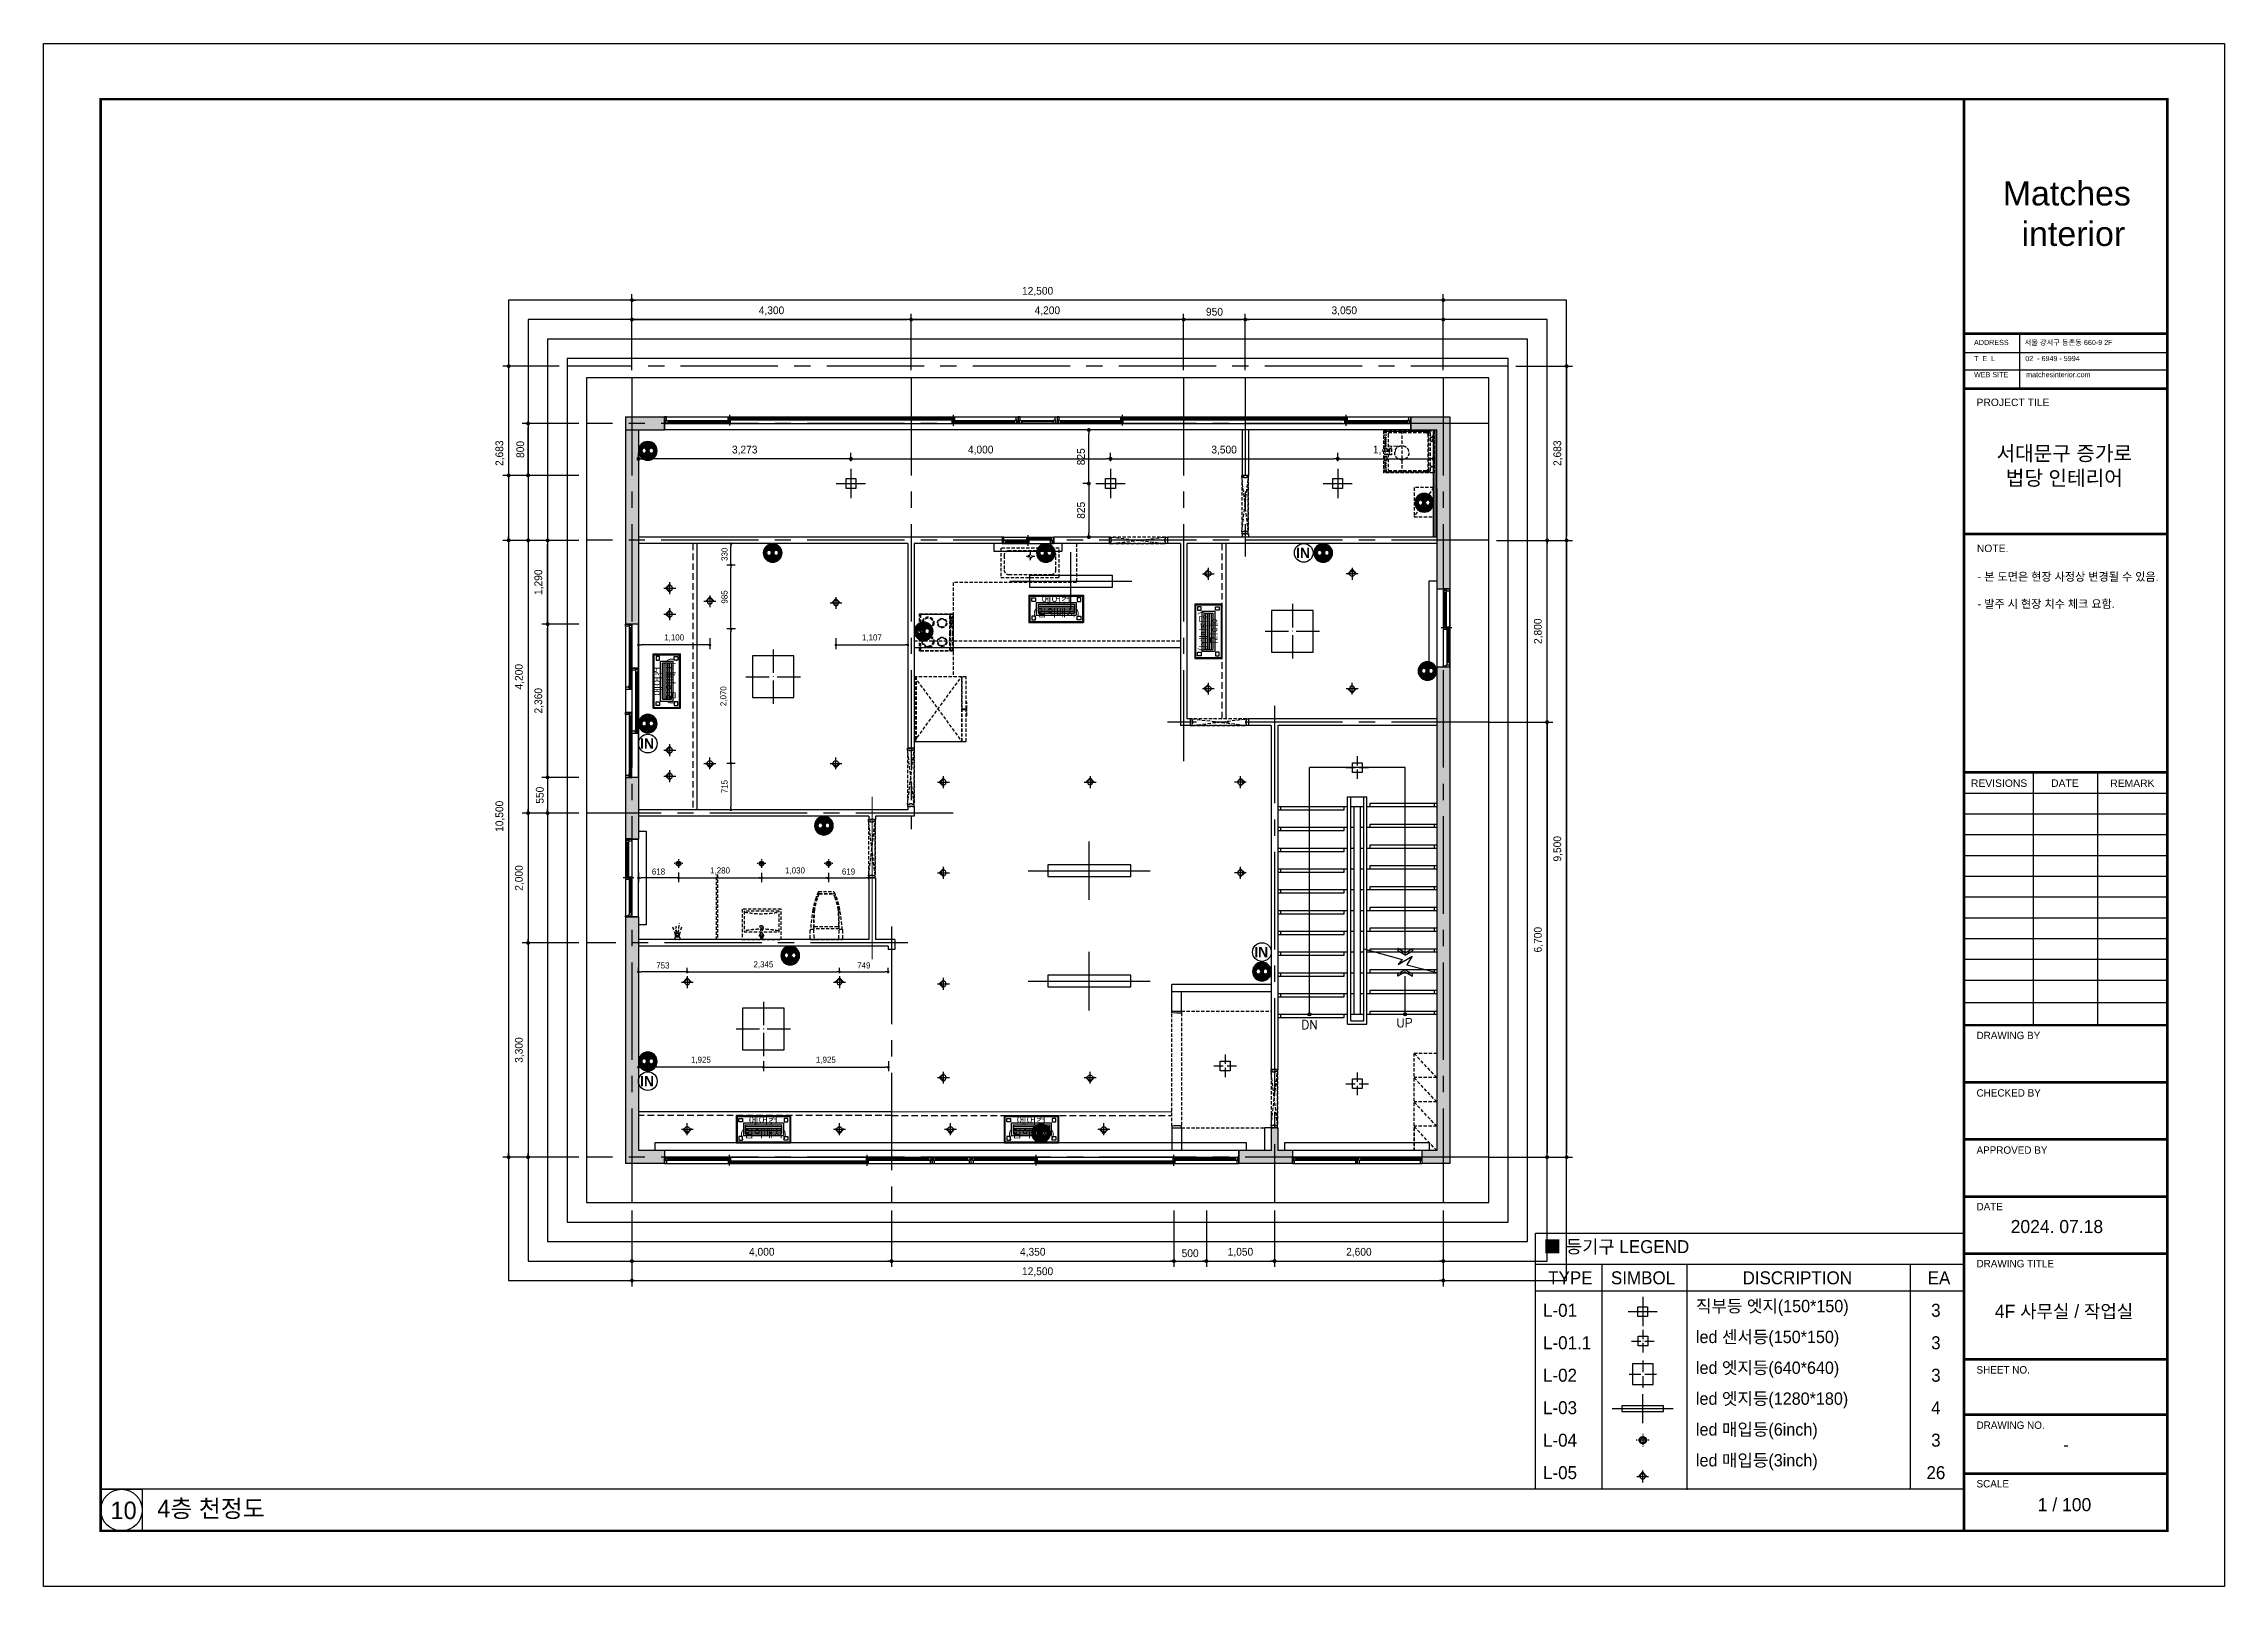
# Model space of a CAD drawing. Header units: millimetres. Extents: x -224448 to 1592092, y -164641 to 319001.
# Drawn here: x 215060 to 248660, y 146190 to 169950 of the extents above; entities that cross this region are included whole.
import ezdxf
from ezdxf.enums import TextEntityAlignment as Align

# ---------------------------------------------------------------- set-up
doc = ezdxf.new("R2010")
doc.units = ezdxf.units.MM
for name, pattern in [('CENTER2', [1.125, 0.75, -0.125, 0.125, -0.125]), ('HIDDEN', [9.525, 6.35, -3.175]), ('HIDDENX2', [19.05, 12.7, -6.35])]:
    doc.linetypes.add(name, pattern=pattern)
doc.layers.get('Defpoints').update_dxf_attribs({"color": 35})
for name, color, linetype in [('9', 9, 'Continuous'), ('ARREA', 1, 'Continuous'), ('DIM', 3, 'Continuous'), ('FUR', 6, 'Continuous'), ('I-CL-LIT', 7, 'Continuous'), ('I-LIGHT', 1, 'Continuous'), ('I-TEXT', 7, 'Continuous'), ('I_CON', 2, 'Continuous'), ('I_DOOR', 4, 'Continuous'), ('I_FORMAT', 7, 'Continuous'), ('I_FUR', 6, 'Continuous'), ('I_HAT', 8, 'Continuous'), ('I_TXT', 7, 'Continuous'), ('I_WALL', 3, 'Continuous'), ('I_WIN', 5, 'Continuous'), ('Layer 1', 7, 'Continuous')]:
    doc.layers.add(name, color=color, linetype=linetype)
doc.layers.add('I_DIM', color=1, linetype='Continuous', lineweight=13)
doc.styles.add('DH-TEXT', font='')
doc.styles.add('GHS', font='Dotum.ttf')
doc.styles.add('HY울릉도', font='')
doc.styles.add('IABU-글꼴스타일', font='')
doc.styles.add('NTOP', font='Dotum.ttf')
doc.styles.add('ROMANS', font='romans', dxfattribs={"height": 135})
doc.styles.add('sim', font='')
doc.styles.get("Standard").update_dxf_attribs({"font": 'arial.ttf'})
doc.styles.add('맑은고딕', font='malgun.ttf')
doc.styles.add('주석', font='arial.ttf')
doc.styles.get('DH-TEXT').set_extended_font_data('HY울릉도L')
doc.styles.get('HY울릉도').set_extended_font_data('HY울릉도L')
doc.styles.get('IABU-글꼴스타일').set_extended_font_data('HY울릉도L')
doc.styles.get('sim').set_extended_font_data('Pretendard Variable Light')
doc.linetypes.add('BATTING', pattern='A,0.00254,-2.54,[134,ltypeshp.shx,S=2.54,R=0,X=-2.54,Y=0],-5.08,[134,ltypeshp.shx,S=2.54,R=180,X=2.54,Y=0],-2.54', length=10.16254)
doc.dimstyles.new('HOON DIM', dxfattribs={"dimscale": 52, "dimtxt": 1.8, "dimasz": 0.8, "dimexe": 1.2, "dimexo": 1.5, "dimgap": 1, "dimtad": 1, "dimdec": 0, "dimzin": 0, "dimdsep": 46, "dimlunit": 6, "dimtxsty": 'GHS', "dimblk": 'DOT', "dimcen": 3, "dimclrd": 6, "dimclre": 6, "dimclrt": 3, "dimadec": 0, "dimazin": 0, "dimtm": 1e-09, "dimtfac": 1, "dimtdec": 0, "dimtix": 1, "dimtmove": 2, "dimatfit": 3, "dimldrblk": 'DOT', "dimfxl": 1, "dimtolj": 1, "dimtzin": 0, "dimarcsym": 0})
doc.dimstyles.new('IABC-100 (SUB)', dxfattribs={"dimscale": 60, "dimtxt": 2, "dimasz": 1, "dimexe": 1.5, "dimexo": 2, "dimgap": 1, "dimtad": 1, "dimdec": 0, "dimdsep": 46, "dimlunit": 6, "dimtxsty": 'IABU-글꼴스타일', "dimblk": '1234_Dot', "dimcen": 1, "dimclrd": 4, "dimclre": 4, "dimclrt": 7, "dimadec": 0, "dimazin": 0, "dimtfac": 1, "dimtdec": 0, "dimtix": 1, "dimtmove": 2, "dimatfit": 3, "dimldrblk": '1234_Dot', "dimfxl": 2, "dimtolj": 1, "dimtzin": 0, "dimarcsym": 0})
doc.dimstyles.new('ISO-25', dxfattribs={"dimtxt": 2.5, "dimasz": 2.5, "dimexe": 1.25, "dimexo": 0.625, "dimtad": 1, "dimtxsty": 'Standard', "dimcen": 2.5, "dimadec": 0, "dimazin": 0, "dimtfac": 1, "dimtmove": 0, "dimatfit": 3, "dimfxl": 1, "dimarcsym": 0})

msp = doc.modelspace()

# ---------------------------------------------------------------- texts
at = {"attachment_point": 1}
for s, insert, char_height, width in [('\\pxsm1.5;{\\fGulim|b0|i0|c129|p50;L-01\\PL-01.1\\PL-02\\PL-03\\PL-04\\PL-05}', (238162.06, 150542.248), 200, 2991.51982), ('\\pxsm1.5;{\\fGulim|b0|i0|c129|p50;직부등 엣지(1\\fGulim|b0|i0|c0|p50;50*150)\\fGulim|b0|i0|c129|p50;\\Pled 센서등(150*150)\\fGulim|b0|i0|c0|p50;\\Pled\\fGulim|b0|i0|c129|p50; 엣지등\\fGulim|b0|i0|c0|p50;(640*640)\\P\\fGulim|b0|i0|c129|p50;led 엣지등\\fGulim|b0|i0|c0|p50;(1280*180)\\P\\fGulim|b0|i0|c129|p50;led\\fGulim|b0|i0|c0|p50; \\fGulim|b0|i0|c129|p50;매입등\\fGulim|b0|i0|c0|p50;(6\\fGulim|b0|i0|c129|p50;inch)\\P\\ps*;led 매입등(3inch)}', (240518.242, 150602.248), 190, 3203.09217), ('\\pxsm1.5,qc;{\\fGulim|b0|i0|c129|p50;3\\P3\\P3\\P4\\P3\\P26}', (243947.975, 150542.248), 200, 533.9718)]:
    msp.add_mtext(s, dxfattribs=dict(at, insert=insert, char_height=char_height, width=width))
at = {"layer": 'I-TEXT', "color": 0, "char_height": 200, "attachment_point": 1, "style": 'NTOP'}
for s, insert, width in [('\\pxsm1,ql;■ 등기구 LEGEND', (238167.975, 151522.248), 3178.397), ('\\pxqc;{\\fGulim|b0|i0|c129|p50;TYPE}', (238167.975, 151042.248), 830), ('\\pxqc;{\\fGulim|b0|i0|c129|p50;SIMBOL}', (239287.975, 151042.248), 830), ('\\pxqc;{\\fGulim|b0|i0|c129|p50;DISCRIPTION}', (240637.975, 151042.248), 2882.38209), ('\\pxqc;{\\fGulim|b0|i0|c129|p50;EA}', (243947.975, 151042.248), 630)]:
    msp.add_mtext(s, dxfattribs=dict(at, insert=insert, width=width))
at = {"layer": 'I_FORMAT'}
for s, height, p in [('PROJECT TILE', 114.03042, (244840.905, 164368.439)), ('NOTE.', 114.0304, (244846.071, 162120.08))]:
    msp.add_text(s, height=height, dxfattribs=at).set_placement(p)
for s, p in [('REVISIONS', (245188.842, 158560.571)), ('DATE', (246202.748, 158560.571)), ('REMARK', (247242.446, 158559.88))]:
    msp.add_text(s, height=114.0304, dxfattribs=at).set_placement(p, align=Align.MIDDLE_CENTER)
at = {"layer": 'I_FORMAT', "style": 'sim'}
for s, height, p in [('DRAWING BY', 114.0304, (244840.905, 154618.259)), ('CHECKED BY', 114.0304, (244840.905, 153732.821)), ('APPROVED BY', 114.03042, (244840.905, 152852.821)), ('DATE', 114.0304, (244840.905, 151981.792)), ('2024. 07.18', 201.6, (245367.425, 151631.206)), ('DRAWING TITLE', 114.03042, (244840.905, 151103.808)), ('SHEET NO.', 114.0304, (244840.905, 149468.213)), ('DRAWING NO.', 114.03042, (244840.905, 148615.924)), ('SCALE', 114.0304, (244840.905, 147713.735))]:
    msp.add_text(s, height=height, dxfattribs=at).set_placement(p)
msp.add_text('-', height=201.6, dxfattribs=at).set_placement((246220.093, 148374.287), align=Align.MIDDLE_CENTER)
at = {"layer": 'I_FORMAT', "insert": (244803.179, 165387.79), "char_height": 114.030418, "width": 3215.12084, "attachment_point": 1, "line_spacing_factor": 0.93}
msp.add_mtext('{\\fGulim|b0|i0|c129|p50;\\H0.7x;ADDRESS        서울 강서구 등촌동 660-9 2F\\P\\fArial|b0|i0|c129|p34;\\P\\fGulim|b0|i0|c129|p50;T  E  L  \\fArial|b0|i0|c129|p34;          \\fArial|b0|i0|c0|p34;   \\fGulim|b0|i0|c129|p50;02  - 6949 - 5994\\P\\fArial|b0|i0|c129|p34;\\P\\fGulim|b0|i0|c129|p50;WEB SITE         matchesinterior.com}', dxfattribs=at)
at = {"layer": 'I_FORMAT', "insert": (246193.195, 163438.6), "char_height": 228.06084, "width": 7049.60658, "attachment_point": 5}
msp.add_mtext('{\\fPretendard Variable SemiBold|b0|i0|c129|p2;서대문구 증가로\\P법당 인테리어}', dxfattribs=at)
at = {"layer": 'I_FORMAT', "linetype": 'ByBlock', "insert": (244858.064, 161802.658), "char_height": 125.43346, "width": 2771.88373, "attachment_point": 1, "style": 'HY울릉도'}
msp.add_mtext('{\\fPretendard Variable Light|b0|i0|c129|p2;- 본 도면은 현장 사정상 변경될 수 있음.\\P\\P- 발주 시 현장 치수 체크 요함.}', dxfattribs=at)
at = {"layer": 'I_FORMAT', "attachment_point": 5, "style": 'sim'}
for s, insert, char_height, width in [('4F 사무실 / 작업실', (246189.839, 150415.022), 201.6, 3701.04345), ('\\pxql;4층 천정도', (219767.099, 147374.466), 270, 5910.6775), ('1 / 100', (246196.701, 147447.63), 201.6, 3701.04345), ('\\pxql;10', (219047.012, 147358.466), 270, 5910.6775)]:
    msp.add_mtext(s, dxfattribs=dict(at, insert=insert, char_height=char_height, width=width))
at = {"layer": 'I_FUR', "color": 8, "linetype": 'HIDDEN', "ltscale": 8, "style": 'DH-TEXT'}
msp.add_text('Miele', height=15, rotation=90, dxfattribs=at).set_placement((229051.774, 160621.773))
at = {"layer": 'I_HAT', "style": 'ROMANS'}
for s, p in [('DN', (234564.418, 154773.758)), ('UP', (236028.547, 154802.033))]:
    msp.add_text(s, height=135, dxfattribs=at).set_placement(p, align=Align.CENTER)
at = {"layer": 'I_TXT', "char_height": 120, "width": 840, "attachment_point": 5, "style": 'HY울릉도'}
for insert in [(230662.022, 161267.097), (226149.894, 153244.492), (230277.992, 153244.492)]:
    msp.add_mtext('{\\fPretendard Variable Light|b0|i0|c129|p2;에어컨\\P(임의배치)}', dxfattribs=dict(at, insert=insert))
at = {"layer": 'I_TXT', "width": 840, "attachment_point": 5, "style": 'HY울릉도'}
for insert, char_height, rotation in [((232990.894, 160900.492), 100, 270), ((224642.902, 160133.25), 120, 90)]:
    msp.add_mtext('{\\fPretendard Variable Light|b0|i0|c129|p2;에어컨\\P(임의배치)}', dxfattribs=dict(at, insert=insert, char_height=char_height, rotation=rotation))
at = {"layer": 'Layer 1', "color": 250, "insert": (245245.117, 166829.17), "char_height": 373.824, "attachment_point": 7, "style": '주석'}
msp.add_mtext('Matches\\P  interior', dxfattribs=at)

# ---------------------------------------------------------------- blocks, each defined once
blk = doc.blocks.new('dd')
at = {"layer": 'I_WIN', "linetype": 'Continuous'}
for p, q in [((10974, 19551), (16424, 19551)), ((10974, 19542), (10974, 19551)), ((10974, 19551), (10991, 19551)), ((10974, 19451), (10974, 19542)), ((10991, 19551), (10991, 19502)), ((10991, 19502), (11004, 19502)), ((10994, 19546), (11974, 19546)), ((11032, 19546), (10994, 19546)), ((10994, 19546), (10994, 19506)), ((10994, 19506), (11974, 19506)), ((10994, 19506), (11032, 19506)), ((11004, 19502), (11004, 19500)), ((11004, 19500), (11004, 19451)), ((11027, 19529), (11032, 19531)), ((11027, 19523), (11027, 19529)), ((11032, 19521), (11027, 19523)), ((11029, 19524), (11029, 19528)), ((11032, 19531), (11032, 19546)), ((11032, 19532), (11035, 19530)), ((11974, 19528), (11032, 19528)), ((11032, 19524), (11974, 19524)), ((11032, 19520), (11035, 19522)), ((11032, 19506), (11032, 19521)), ((11035, 19530), (11036, 19529)), ((11035, 19522), (11036, 19523)), ((11036, 19529), (11036, 19528)), ((11036, 19523), (11036, 19524)), ((11953, 19529), (11952, 19528)), ((11953, 19523), (11952, 19524)), ((11956, 19532), (11953, 19530)), ((11953, 19530), (11953, 19529)), ((11953, 19522), (11953, 19523)), ((11956, 19520), (11953, 19522)), ((11956, 19531), (11956, 19546)), ((11956, 19546), (11991, 19546)), ((11962, 19529), (11956, 19531)), ((11956, 19521), (11962, 19523)), ((11956, 19506), (11956, 19521)), ((11991, 19506), (11956, 19506)), ((11956, 19496), (15441, 19496)), ((11991, 19496), (11956, 19496)), ((11956, 19496), (11956, 19456)), ((11962, 19523), (11962, 19529)), ((11962, 19524), (11962, 19528)), ((11974, 19420), (11974, 19585)), ((11991, 19546), (11991, 19506)), ((11991, 19481), (11991, 19496)), ((15441, 19546), (15406, 19546)), ((15406, 19546), (15406, 19506)), ((15406, 19546), (16424, 19546)), ((15406, 19506), (15441, 19506)), ((15441, 19496), (15406, 19496)), ((15406, 19496), (15406, 19481)), ((15424, 19418), (15424, 19586)), ((15424, 19506), (16424, 19506)), ((15436, 19529), (15441, 19531)), ((15436, 19523), (15436, 19529)), ((16370, 19528), (15436, 19528)), ((15436, 19524), (16370, 19524)), ((15441, 19521), (15436, 19523)), ((15441, 19531), (15441, 19546)), ((15441, 19532), (15444, 19530)), ((15441, 19520), (15444, 19522)), ((15441, 19506), (15441, 19521)), ((15441, 19456), (15441, 19496)), ((15444, 19530), (15444, 19530)), ((15444, 19530), (15445, 19528)), ((15444, 19523), (15445, 19524)), ((15444, 19522), (15444, 19523)), ((16362, 19529), (16361, 19528)), ((16362, 19523), (16361, 19524)), ((16365, 19532), (16362, 19530)), ((16362, 19530), (16362, 19529)), ((16362, 19522), (16362, 19523)), ((16365, 19520), (16362, 19522)), ((16365, 19531), (16365, 19546)), ((16365, 19546), (16403, 19546)), ((16370, 19529), (16365, 19531)), ((16365, 19521), (16370, 19523)), ((16365, 19506), (16365, 19521)), ((16403, 19506), (16365, 19506)), ((16370, 19523), (16370, 19529)), ((16406, 19502), (16394, 19502)), ((16394, 19502), (16394, 19451)), ((16403, 19546), (16403, 19506)), ((16424, 19551), (16406, 19551)), ((16406, 19551), (16406, 19502)), ((11004, 19451), (10974, 19451)), ((11004, 19451), (16424, 19451)), ((15441, 19478), (11956, 19478)), ((11956, 19474), (15441, 19474)), ((11956, 19456), (15424, 19456)), ((11956, 19456), (11991, 19456)), ((11986, 19479), (11991, 19481)), ((11986, 19472), (11986, 19479)), ((11986, 19478), (11986, 19474)), ((11991, 19471), (11986, 19472)), ((11991, 19481), (11994, 19480)), ((11991, 19470), (11994, 19471)), ((11991, 19456), (11991, 19471)), ((11994, 19480), (11994, 19479)), ((11994, 19479), (11995, 19478)), ((11994, 19472), (11995, 19474)), ((11994, 19471), (11994, 19472)), ((15403, 19479), (15402, 19478)), ((15403, 19472), (15402, 19474)), ((15406, 19482), (15403, 19480)), ((15403, 19480), (15403, 19479)), ((15403, 19471), (15403, 19472)), ((15406, 19470), (15403, 19471)), ((15406, 19481), (15412, 19479)), ((15412, 19472), (15406, 19471)), ((15406, 19471), (15406, 19456)), ((15406, 19456), (15441, 19456)), ((15412, 19479), (15412, 19472)), ((15412, 19474), (15412, 19478)), ((16394, 19451), (16424, 19451))]:
    blk.add_line(p, q, dxfattribs=at)
blk = doc.blocks.new('win11')
at = {"layer": 'I_WIN', "linetype": 'Continuous'}
for p, q in [((-132830, -160207), (-132860, -160207)), ((-132860, -160207), (-132860, -160298)), ((-132843, -160307), (-132843, -160258)), ((-132843, -160258), (-132830, -160258)), ((-132840, -160262), (-131860, -160262)), ((-132840, -160302), (-132840, -160262)), ((-132840, -160262), (-132802, -160262)), ((-132830, -160207), (-128765, -160207)), ((-132830, -160255), (-132830, -160207)), ((-132830, -160258), (-132830, -160255)), ((-132802, -160262), (-132802, -160276)), ((-131878, -160211), (-129735, -160211)), ((-131878, -160251), (-131878, -160211)), ((-131878, -160211), (-131843, -160211)), ((-131878, -160229), (-129735, -160229)), ((-129735, -160233), (-131878, -160233)), ((-131878, -160251), (-129735, -160251)), ((-131843, -160251), (-131878, -160251)), ((-131843, -160262), (-131878, -160262)), ((-131878, -160262), (-131878, -160276)), ((-131860, -160176), (-131860, -160341)), ((-131843, -160226), (-131848, -160228)), ((-131848, -160228), (-131848, -160234)), ((-131848, -160233), (-131848, -160229)), ((-131848, -160234), (-131843, -160236)), ((-131843, -160211), (-131843, -160226)), ((-131843, -160225), (-131840, -160227)), ((-131843, -160237), (-131840, -160235)), ((-131843, -160236), (-131843, -160251)), ((-131843, -160302), (-131843, -160262)), ((-131840, -160227), (-131840, -160228)), ((-131840, -160228), (-131839, -160229)), ((-131840, -160234), (-131839, -160233)), ((-131840, -160235), (-131840, -160234)), ((-129756, -160228), (-129757, -160229)), ((-129756, -160235), (-129757, -160233)), ((-129753, -160225), (-129756, -160227)), ((-129756, -160227), (-129756, -160228)), ((-129756, -160236), (-129756, -160235)), ((-129753, -160237), (-129756, -160236)), ((-129753, -160226), (-129753, -160211)), ((-129753, -160211), (-129718, -160211)), ((-129747, -160228), (-129753, -160226)), ((-129753, -160236), (-129747, -160234)), ((-129753, -160251), (-129753, -160236)), ((-129718, -160251), (-129753, -160251)), ((-129753, -160302), (-129753, -160262)), ((-129753, -160262), (-129718, -160262)), ((-129747, -160234), (-129747, -160228)), ((-129747, -160229), (-129747, -160233)), ((-129735, -160173), (-129735, -160341)), ((-129735, -160262), (-128735, -160262)), ((-129718, -160211), (-129718, -160251)), ((-129718, -160262), (-129718, -160276)), ((-128756, -160262), (-128794, -160262)), ((-128794, -160262), (-128794, -160276)), ((-128765, -160257), (-128765, -160207)), ((-128765, -160207), (-128735, -160207)), ((-128753, -160257), (-128765, -160257)), ((-128756, -160302), (-128756, -160262)), ((-128753, -160306), (-128753, -160257)), ((-132860, -160298), (-132860, -160307)), ((-132860, -160307), (-128735, -160306)), ((-132860, -160307), (-132843, -160307)), ((-132840, -160302), (-131860, -160302)), ((-132802, -160302), (-132840, -160302)), ((-132802, -160276), (-132807, -160278)), ((-132807, -160278), (-132807, -160285)), ((-132807, -160285), (-132802, -160286)), ((-132805, -160279), (-132805, -160283)), ((-132802, -160276), (-132799, -160277)), ((-132802, -160279), (-131860, -160279)), ((-131860, -160283), (-132802, -160283)), ((-132802, -160287), (-132799, -160286)), ((-132802, -160286), (-132802, -160302)), ((-132799, -160277), (-132798, -160278)), ((-132799, -160286), (-132798, -160285)), ((-132798, -160278), (-132798, -160279)), ((-132798, -160285), (-132798, -160283)), ((-131881, -160278), (-131882, -160279)), ((-131881, -160285), (-131882, -160283)), ((-131878, -160276), (-131881, -160277)), ((-131881, -160277), (-131881, -160278)), ((-131881, -160286), (-131881, -160285)), ((-131878, -160287), (-131881, -160286)), ((-131878, -160276), (-131872, -160278)), ((-131872, -160285), (-131878, -160286)), ((-131878, -160286), (-131878, -160302)), ((-131878, -160302), (-131843, -160302)), ((-131872, -160278), (-131872, -160285)), ((-131872, -160279), (-131872, -160283)), ((-129718, -160302), (-129753, -160302)), ((-129753, -160302), (-128735, -160302)), ((-129718, -160276), (-129723, -160278)), ((-129723, -160278), (-129723, -160285)), ((-129723, -160279), (-128788, -160279)), ((-128788, -160283), (-129723, -160283)), ((-129723, -160285), (-129718, -160286)), ((-129718, -160276), (-129715, -160277)), ((-129718, -160287), (-129715, -160286)), ((-129718, -160286), (-129718, -160302)), ((-129715, -160277), (-129715, -160278)), ((-129715, -160278), (-129714, -160279)), ((-129715, -160285), (-129714, -160283)), ((-129715, -160286), (-129715, -160285)), ((-128797, -160278), (-128798, -160279)), ((-128797, -160285), (-128798, -160283)), ((-128794, -160276), (-128797, -160277)), ((-128797, -160277), (-128797, -160278)), ((-128797, -160286), (-128797, -160285)), ((-128794, -160287), (-128797, -160286)), ((-128794, -160276), (-128788, -160278)), ((-128788, -160285), (-128794, -160286)), ((-128794, -160286), (-128794, -160302)), ((-128794, -160302), (-128756, -160302)), ((-128788, -160278), (-128788, -160285)), ((-128735, -160306), (-128753, -160306))]:
    blk.add_line(p, q, dxfattribs=at)
blk = doc.blocks.new('win101')
at = {"layer": 'I_WIN', "linetype": 'Continuous'}
for p, q in [((-123185, -156809), (-123185, -156800)), ((-123185, -156800), (-123168, -156800)), ((-123185, -156810), (-123185, -156801)), ((-123185, -156900), (-123185, -156809)), ((-123185, -156900), (-123185, -156810)), ((-123155, -156900), (-123185, -156900)), ((-123168, -156800), (-123168, -156849)), ((-123168, -156849), (-123155, -156849)), ((-123127, -156805), (-123165, -156805)), ((-123165, -156805), (-123165, -156845)), ((-123165, -156805), (-122185, -156805)), ((-123127, -156805), (-123165, -156805)), ((-123165, -156805), (-123165, -156845)), ((-123165, -156845), (-123127, -156845)), ((-123165, -156845), (-122185, -156845)), ((-123165, -156845), (-123127, -156845)), ((-123155, -156849), (-123155, -156852)), ((-123155, -156852), (-123155, -156900)), ((-123132, -156822), (-123127, -156821)), ((-123132, -156822), (-123127, -156821)), ((-123132, -156829), (-123132, -156822)), ((-123132, -156829), (-123132, -156822)), ((-123127, -156831), (-123132, -156829)), ((-123127, -156831), (-123132, -156829)), ((-123130, -156828), (-123130, -156824)), ((-123130, -156828), (-123130, -156824)), ((-123127, -156821), (-123127, -156805)), ((-123127, -156821), (-123127, -156805)), ((-123127, -156820), (-123124, -156821)), ((-123127, -156820), (-123124, -156821)), ((-122185, -156824), (-123127, -156824)), ((-123127, -156828), (-122185, -156828)), ((-123127, -156831), (-123124, -156830)), ((-123127, -156831), (-123124, -156830)), ((-123127, -156845), (-123127, -156831)), ((-123127, -156845), (-123127, -156831)), ((-123124, -156821), (-123123, -156822)), ((-123124, -156821), (-123123, -156822)), ((-123124, -156830), (-123123, -156829)), ((-123124, -156830), (-123123, -156829)), ((-123123, -156822), (-123123, -156824)), ((-123123, -156822), (-123123, -156824)), ((-123123, -156829), (-123123, -156828)), ((-123123, -156829), (-123123, -156828)), ((-122247, -156822), (-122248, -156824)), ((-122247, -156829), (-122248, -156828)), ((-122244, -156820), (-122247, -156821)), ((-122247, -156821), (-122247, -156822)), ((-122247, -156830), (-122247, -156829)), ((-122244, -156831), (-122247, -156830)), ((-122244, -156821), (-122244, -156805)), ((-122244, -156805), (-122206, -156805)), ((-122238, -156822), (-122244, -156821)), ((-122244, -156831), (-122238, -156829)), ((-122244, -156845), (-122244, -156831)), ((-122206, -156845), (-122244, -156845)), ((-122238, -156829), (-122238, -156822)), ((-122203, -156850), (-122215, -156850)), ((-122215, -156850), (-122215, -156900)), ((-122215, -156900), (-122185, -156900)), ((-122206, -156805), (-122206, -156845)), ((-122185, -156801), (-122203, -156801)), ((-122203, -156801), (-122203, -156850)), ((-122185, -156810), (-122185, -156801)), ((-122185, -156900), (-122185, -156810))]:
    blk.add_line(p, q, dxfattribs=at)
blk.add_lwpolyline([(-123185, -156900), (-122185, -156900), (-122185, -156801), (-123185, -156801)], close=True, dxfattribs=at)
blk = doc.blocks.new('win10')
at = {"layer": 'I_WIN', "linetype": 'Continuous'}
for p, q in [((-128735, -160207), (-128735, -160297)), ((-128705, -160207), (-128735, -160207)), ((-128735, -160207), (-128735, -160298)), ((-128718, -160307), (-128718, -160258)), ((-128718, -160258), (-128705, -160258)), ((-128715, -160302), (-128715, -160262)), ((-128715, -160262), (-128677, -160262)), ((-128715, -160262), (-128156, -160262)), ((-128715, -160302), (-128715, -160262)), ((-128715, -160262), (-128677, -160262)), ((-128705, -160255), (-128705, -160207)), ((-128705, -160258), (-128705, -160255)), ((-128677, -160262), (-128677, -160276)), ((-128677, -160262), (-128677, -160276)), ((-128156, -160262), (-128194, -160262)), ((-128194, -160262), (-128194, -160276)), ((-128165, -160257), (-128165, -160207)), ((-128165, -160207), (-128135, -160207)), ((-128153, -160257), (-128165, -160257)), ((-128156, -160302), (-128156, -160262)), ((-128153, -160306), (-128153, -160257)), ((-128135, -160207), (-128135, -160297)), ((-128735, -160297), (-128735, -160306)), ((-128735, -160298), (-128735, -160307)), ((-128735, -160307), (-128718, -160307)), ((-128677, -160302), (-128715, -160302)), ((-128715, -160302), (-128156, -160302)), ((-128677, -160302), (-128715, -160302)), ((-128677, -160276), (-128682, -160278)), ((-128677, -160276), (-128682, -160278)), ((-128682, -160278), (-128682, -160285)), ((-128682, -160278), (-128682, -160285)), ((-128682, -160285), (-128677, -160286)), ((-128682, -160285), (-128677, -160286)), ((-128680, -160279), (-128680, -160283)), ((-128680, -160279), (-128680, -160283)), ((-128677, -160276), (-128674, -160277)), ((-128677, -160276), (-128674, -160277)), ((-128677, -160279), (-128188, -160279)), ((-128188, -160283), (-128677, -160283)), ((-128677, -160287), (-128674, -160286)), ((-128677, -160286), (-128677, -160302)), ((-128677, -160287), (-128674, -160286)), ((-128677, -160286), (-128677, -160302)), ((-128674, -160277), (-128673, -160278)), ((-128674, -160277), (-128673, -160278)), ((-128674, -160286), (-128673, -160285)), ((-128674, -160286), (-128673, -160285)), ((-128673, -160278), (-128673, -160279)), ((-128673, -160278), (-128673, -160279)), ((-128673, -160285), (-128673, -160283)), ((-128673, -160285), (-128673, -160283)), ((-128197, -160278), (-128198, -160279)), ((-128197, -160285), (-128198, -160283)), ((-128194, -160276), (-128197, -160277)), ((-128197, -160277), (-128197, -160278)), ((-128197, -160286), (-128197, -160285)), ((-128194, -160287), (-128197, -160286)), ((-128194, -160276), (-128188, -160278)), ((-128188, -160285), (-128194, -160286)), ((-128194, -160286), (-128194, -160302)), ((-128194, -160302), (-128156, -160302)), ((-128188, -160278), (-128188, -160285)), ((-128135, -160306), (-128153, -160306)), ((-128135, -160297), (-128135, -160306))]:
    blk.add_line(p, q, dxfattribs=at)
blk.add_lwpolyline([(-128735, -160207), (-128135, -160207), (-128135, -160306), (-128735, -160306)], close=True, dxfattribs=at)
blk = doc.blocks.new('1234_Dot')
at = {"color": 0, "linetype": 'ByBlock', "lineweight": -2}
blk.add_line((-0.5, 0), (-1, 0), dxfattribs=at)
at = {"color": 0, "linetype": 'ByBlock', "const_width": 0.5}
blk.add_lwpolyline([(-0.25, 0, 1), (0.25, 0, 1)], format="xyb", close=True, dxfattribs=at)
blk = doc.blocks.new('*D449')
at = {"layer": 'Defpoints', "color": 0, "ltscale": 50, "transparency": 16777216}
for p in [(223125, 164983), (222225, 162300), (223425, 162300)]:
    blk.add_point(p, dxfattribs=at)
at = {"layer": 'DIM', "color": 4, "lineweight": -2, "ltscale": 50, "transparency": 16777216}
for p, q in [((223005, 164983), (222135, 164983)), ((222225, 164923), (222225, 162360)), ((223305, 162300), (222135, 162300))]:
    blk.add_line(p, q, dxfattribs=at)
at = {"layer": 'DIM', "color": 4, "lineweight": -2, "ltscale": 50, "transparency": 16777216, "xscale": 60, "yscale": 60, "zscale": 60}
for p, rotation in [((222225, 164983), 90), ((222225, 162300), 270)]:
    blk.add_blockref('1234_Dot', p, dxfattribs=dict(at, rotation=rotation))
at = {"layer": 'DIM', "color": 7, "ltscale": 50, "transparency": 16777216, "insert": (222093, 163642), "char_height": 120, "attachment_point": 5, "rotation": 90, "style": 'IABU-글꼴스타일'}
blk.add_mtext('\\A1;2,683', dxfattribs=at)
blk = doc.blocks.new('*D450')
at = {"layer": 'Defpoints', "color": 0, "ltscale": 50, "transparency": 16777216}
for p in [(223425, 162300), (222525, 158100), (223425, 158100)]:
    blk.add_point(p, dxfattribs=at)
at = {"layer": 'DIM', "color": 4, "lineweight": -2, "ltscale": 50, "transparency": 16777216}
for p, q in [((223305, 162300), (222435, 162300)), ((222525, 162240), (222525, 158160)), ((223305, 158100), (222435, 158100))]:
    blk.add_line(p, q, dxfattribs=at)
at = {"layer": 'DIM', "color": 4, "lineweight": -2, "ltscale": 50, "transparency": 16777216, "xscale": 60, "yscale": 60, "zscale": 60}
for p, rotation in [((222525, 162300), 90), ((222525, 158100), 270)]:
    blk.add_blockref('1234_Dot', p, dxfattribs=dict(at, rotation=rotation))
at = {"layer": 'DIM', "color": 7, "ltscale": 50, "transparency": 16777216, "insert": (222393, 160200), "char_height": 120, "attachment_point": 5, "rotation": 90, "style": 'IABU-글꼴스타일'}
blk.add_mtext('\\A1;4,200', dxfattribs=at)
blk = doc.blocks.new('*D451')
at = {"layer": 'Defpoints', "color": 0, "ltscale": 50, "transparency": 16777216}
for p in [(222525, 164100), (223425, 164100), (223425, 163300)]:
    blk.add_point(p, dxfattribs=at)
at = {"layer": 'DIM', "color": 4, "lineweight": -2, "ltscale": 50, "transparency": 16777216}
for p, q in [((223305, 164100), (222435, 164100)), ((222525, 163360), (222525, 164040)), ((223305, 163300), (222435, 163300))]:
    blk.add_line(p, q, dxfattribs=at)
at = {"layer": 'DIM', "color": 4, "lineweight": -2, "ltscale": 50, "transparency": 16777216, "xscale": 60, "yscale": 60, "zscale": 60}
for p, rotation in [((222525, 164100), 90), ((222525, 163300), 270)]:
    blk.add_blockref('1234_Dot', p, dxfattribs=dict(at, rotation=rotation))
at = {"layer": 'DIM', "color": 7, "ltscale": 50, "transparency": 16777216, "insert": (222405, 163700), "char_height": 120, "attachment_point": 5, "rotation": 90, "style": 'IABU-글꼴스타일'}
blk.add_mtext('\\A1;800', dxfattribs=at)
blk = doc.blocks.new('*D452')
at = {"layer": 'Defpoints', "color": 0, "ltscale": 50, "transparency": 16777216}
for p in [(223425, 158100), (222525, 156100), (223425, 156100)]:
    blk.add_point(p, dxfattribs=at)
at = {"layer": 'DIM', "color": 4, "lineweight": -2, "ltscale": 50, "transparency": 16777216}
for p, q in [((223305, 158100), (222435, 158100)), ((222525, 158040), (222525, 156160)), ((223305, 156100), (222435, 156100))]:
    blk.add_line(p, q, dxfattribs=at)
at = {"layer": 'DIM', "color": 4, "lineweight": -2, "ltscale": 50, "transparency": 16777216, "xscale": 60, "yscale": 60, "zscale": 60}
for p, rotation in [((222525, 158100), 90), ((222525, 156100), 270)]:
    blk.add_blockref('1234_Dot', p, dxfattribs=dict(at, rotation=rotation))
at = {"layer": 'DIM', "color": 7, "ltscale": 50, "transparency": 16777216, "insert": (222393, 157100), "char_height": 120, "attachment_point": 5, "rotation": 90, "style": 'IABU-글꼴스타일'}
blk.add_mtext('\\A1;2,000', dxfattribs=at)
blk = doc.blocks.new('*D453')
at = {"layer": 'Defpoints', "color": 0, "ltscale": 50, "transparency": 16777216}
for p in [(223425, 156100), (222525, 152800), (223425, 152800)]:
    blk.add_point(p, dxfattribs=at)
at = {"layer": 'DIM', "color": 4, "lineweight": -2, "ltscale": 50, "transparency": 16777216}
for p, q in [((223305, 156100), (222435, 156100)), ((222525, 156040), (222525, 152860)), ((223305, 152800), (222435, 152800))]:
    blk.add_line(p, q, dxfattribs=at)
at = {"layer": 'DIM', "color": 4, "lineweight": -2, "ltscale": 50, "transparency": 16777216, "xscale": 60, "yscale": 60, "zscale": 60}
for p, rotation in [((222525, 156100), 90), ((222525, 152800), 270)]:
    blk.add_blockref('1234_Dot', p, dxfattribs=dict(at, rotation=rotation))
at = {"layer": 'DIM', "color": 7, "ltscale": 50, "transparency": 16777216, "insert": (222393, 154450), "char_height": 120, "attachment_point": 5, "rotation": 90, "style": 'IABU-글꼴스타일'}
blk.add_mtext('\\A1;3,300', dxfattribs=at)
blk = doc.blocks.new('*D443')
at = {"layer": 'Defpoints', "color": 0, "ltscale": 50, "transparency": 16777216}
for p in [(223425, 163300), (222225, 152800), (223425, 152800)]:
    blk.add_point(p, dxfattribs=at)
at = {"layer": 'DIM', "color": 4, "lineweight": -2, "ltscale": 50, "transparency": 16777216}
for p, q in [((223305, 163300), (222135, 163300)), ((222225, 163240), (222225, 152860)), ((223305, 152800), (222135, 152800))]:
    blk.add_line(p, q, dxfattribs=at)
at = {"layer": 'DIM', "color": 4, "lineweight": -2, "ltscale": 50, "transparency": 16777216, "xscale": 60, "yscale": 60, "zscale": 60}
for p, rotation in [((222225, 163300), 90), ((222225, 152800), 270)]:
    blk.add_blockref('1234_Dot', p, dxfattribs=dict(at, rotation=rotation))
at = {"layer": 'DIM', "color": 7, "ltscale": 50, "transparency": 16777216, "insert": (222093, 158050), "char_height": 120, "attachment_point": 5, "rotation": 90, "style": 'IABU-글꼴스타일'}
blk.add_mtext('\\A1;10,500', dxfattribs=at)
blk = doc.blocks.new('콘센트')
at = {"ltscale": 50}
h = blk.add_hatch(color=150, dxfattribs=at)
h.dxf.hatch_style = 1
edge = h.paths.add_edge_path()
edge.add_arc((-34286, -6087), 100, 0, 360)
edge = h.paths.add_edge_path(flags=16)
edge.add_arc((-34248, -6089), 26, 0, 360)
edge = h.paths.add_edge_path(flags=16)
edge.add_arc((-34325, -6089), 26, 0, 360)
at = {"color": 150, "ltscale": 50}
for centre, radius in [((-34286, -6087), 100), ((-34325, -6089), 26), ((-34248, -6089), 26)]:
    blk.add_circle(centre, radius, dxfattribs=at)
blk = doc.blocks.new('J5')
at = {"color": 150, "ltscale": 50}
blk.add_circle((302452, 41414), 72, dxfattribs=at)
at = {"color": 150, "ltscale": 50, "insert": (302500, 41414), "char_height": 80, "attachment_point": 6, "style": '맑은고딕'}
blk.add_mtext('{\\fPretendard Variable SemiBold|b0|i0|c129|p2;IN}', dxfattribs=at)
blk = doc.blocks.new('*D454')
at = {"layer": 'Defpoints', "color": 0, "ltscale": 50, "transparency": 16777216}
for p in [(228425, 165700), (224125, 164800), (228425, 164800)]:
    blk.add_point(p, dxfattribs=at)
at = {"layer": 'DIM', "color": 4, "lineweight": -2, "ltscale": 50, "transparency": 16777216}
for p, q in [((224125, 164920), (224125, 165790)), ((224185, 165700), (228365, 165700)), ((228425, 164920), (228425, 165790))]:
    blk.add_line(p, q, dxfattribs=at)
at = {"layer": 'DIM', "color": 4, "lineweight": -2, "ltscale": 50, "transparency": 16777216, "xscale": 60, "yscale": 60, "zscale": 60, "rotation": 180}
blk.add_blockref('1234_Dot', (224125, 165700), dxfattribs=at)
at = {"layer": 'DIM', "color": 4, "lineweight": -2, "ltscale": 50, "transparency": 16777216, "xscale": 60, "yscale": 60, "zscale": 60}
blk.add_blockref('1234_Dot', (228425, 165700), dxfattribs=at)
at = {"layer": 'DIM', "color": 7, "ltscale": 50, "transparency": 16777216, "insert": (226275, 165832), "char_height": 120, "attachment_point": 5, "style": 'IABU-글꼴스타일'}
blk.add_mtext('\\A1;4,300', dxfattribs=at)
blk = doc.blocks.new('*D455')
at = {"layer": 'Defpoints', "color": 0, "ltscale": 50, "transparency": 16777216}
for p in [(232625, 165700), (228425, 164800), (232625, 164800)]:
    blk.add_point(p, dxfattribs=at)
at = {"layer": 'DIM', "color": 4, "lineweight": -2, "ltscale": 50, "transparency": 16777216}
for p, q in [((228425, 164920), (228425, 165790)), ((228485, 165700), (232565, 165700)), ((232625, 164920), (232625, 165790))]:
    blk.add_line(p, q, dxfattribs=at)
at = {"layer": 'DIM', "color": 4, "lineweight": -2, "ltscale": 50, "transparency": 16777216, "xscale": 60, "yscale": 60, "zscale": 60, "rotation": 180}
blk.add_blockref('1234_Dot', (228425, 165700), dxfattribs=at)
at = {"layer": 'DIM', "color": 4, "lineweight": -2, "ltscale": 50, "transparency": 16777216, "xscale": 60, "yscale": 60, "zscale": 60}
blk.add_blockref('1234_Dot', (232625, 165700), dxfattribs=at)
at = {"layer": 'DIM', "color": 7, "ltscale": 50, "transparency": 16777216, "insert": (230525, 165832), "char_height": 120, "attachment_point": 5, "style": 'IABU-글꼴스타일'}
blk.add_mtext('\\A1;4,200', dxfattribs=at)
blk = doc.blocks.new('*D456')
at = {"layer": 'Defpoints', "color": 0, "ltscale": 50, "transparency": 16777216}
for p in [(233575, 165700), (232625, 164800), (233575, 164800)]:
    blk.add_point(p, dxfattribs=at)
at = {"layer": 'DIM', "color": 4, "lineweight": -2, "ltscale": 50, "transparency": 16777216}
for p, q in [((232625, 164920), (232625, 165790)), ((232685, 165700), (233515, 165700)), ((233575, 164920), (233575, 165790))]:
    blk.add_line(p, q, dxfattribs=at)
at = {"layer": 'DIM', "color": 4, "lineweight": -2, "ltscale": 50, "transparency": 16777216, "xscale": 60, "yscale": 60, "zscale": 60, "rotation": 180}
blk.add_blockref('1234_Dot', (232625, 165700), dxfattribs=at)
at = {"layer": 'DIM', "color": 4, "lineweight": -2, "ltscale": 50, "transparency": 16777216, "xscale": 60, "yscale": 60, "zscale": 60}
blk.add_blockref('1234_Dot', (233575, 165700), dxfattribs=at)
at = {"layer": 'DIM', "color": 7, "ltscale": 50, "transparency": 16777216, "insert": (233100, 165820), "char_height": 120, "attachment_point": 5, "style": 'IABU-글꼴스타일'}
blk.add_mtext('\\A1;950', dxfattribs=at)
blk = doc.blocks.new('*D457')
at = {"layer": 'Defpoints', "color": 0, "ltscale": 50, "transparency": 16777216}
for p in [(233575, 165700), (233575, 164800), (236625, 164800)]:
    blk.add_point(p, dxfattribs=at)
at = {"layer": 'DIM', "color": 4, "lineweight": -2, "ltscale": 50, "transparency": 16777216}
for p, q in [((233575, 164920), (233575, 165790)), ((236565, 165700), (233635, 165700)), ((236625, 164920), (236625, 165790))]:
    blk.add_line(p, q, dxfattribs=at)
at = {"layer": 'DIM', "color": 4, "lineweight": -2, "ltscale": 50, "transparency": 16777216, "xscale": 60, "yscale": 60, "zscale": 60, "rotation": 180}
blk.add_blockref('1234_Dot', (233575, 165700), dxfattribs=at)
at = {"layer": 'DIM', "color": 4, "lineweight": -2, "ltscale": 50, "transparency": 16777216, "xscale": 60, "yscale": 60, "zscale": 60}
blk.add_blockref('1234_Dot', (236625, 165700), dxfattribs=at)
at = {"layer": 'DIM', "color": 7, "ltscale": 50, "transparency": 16777216, "insert": (235100, 165832), "char_height": 120, "attachment_point": 5, "style": 'IABU-글꼴스타일'}
blk.add_mtext('\\A1;3,050', dxfattribs=at)
blk = doc.blocks.new('*D444')
at = {"layer": 'Defpoints', "color": 0, "ltscale": 50, "transparency": 16777216}
for p in [(224125, 166000), (224125, 164800), (236625, 164800)]:
    blk.add_point(p, dxfattribs=at)
at = {"layer": 'DIM', "color": 4, "lineweight": -2, "ltscale": 50, "transparency": 16777216}
for p, q in [((224125, 164920), (224125, 166090)), ((236565, 166000), (224185, 166000)), ((236625, 164920), (236625, 166090))]:
    blk.add_line(p, q, dxfattribs=at)
at = {"layer": 'DIM', "color": 4, "lineweight": -2, "ltscale": 50, "transparency": 16777216, "xscale": 60, "yscale": 60, "zscale": 60, "rotation": 180}
blk.add_blockref('1234_Dot', (224125, 166000), dxfattribs=at)
at = {"layer": 'DIM', "color": 4, "lineweight": -2, "ltscale": 50, "transparency": 16777216, "xscale": 60, "yscale": 60, "zscale": 60}
blk.add_blockref('1234_Dot', (236625, 166000), dxfattribs=at)
at = {"layer": 'DIM', "color": 7, "ltscale": 50, "transparency": 16777216, "insert": (230375, 166132), "char_height": 120, "attachment_point": 5, "style": 'IABU-글꼴스타일'}
blk.add_mtext('\\A1;12,500', dxfattribs=at)
blk = doc.blocks.new('*D458')
at = {"layer": 'Defpoints', "color": 0, "lineweight": -2, "transparency": 16777216}
for p, q in [((237326, 159500), (238226, 159500)), ((238225, 152803), (238225, 159498)), ((237326, 152800), (238226, 152800))]:
    blk.add_line(p, q, dxfattribs=at)
at = {"layer": 'Defpoints', "color": 0, "transparency": 16777216}
for p in [(237325, 159500), (238225, 159500), (237325, 152800)]:
    blk.add_point(p, dxfattribs=at)
for points in [[(238224, 159498), (238225, 159498), (238225, 159500)], [(238224, 152803), (238225, 152803), (238225, 152800)]]:
    blk.add_solid(points, dxfattribs=at)
at = {"layer": 'Defpoints', "color": 0, "transparency": 16777216, "insert": (238223, 156150), "char_height": 2.5, "attachment_point": 5, "rotation": 90}
blk.add_mtext('6700', dxfattribs=at)
blk = doc.blocks.new('*D459')
at = {"layer": 'Defpoints', "color": 0, "ltscale": 50, "transparency": 16777216}
for p in [(237325, 162300), (238225, 162300), (237325, 159500)]:
    blk.add_point(p, dxfattribs=at)
at = {"layer": 'DIM', "color": 4, "lineweight": -2, "ltscale": 50, "transparency": 16777216}
for p, q in [((237445, 162300), (238315, 162300)), ((238225, 159560), (238225, 162240)), ((237445, 159500), (238315, 159500))]:
    blk.add_line(p, q, dxfattribs=at)
at = {"layer": 'DIM', "color": 4, "lineweight": -2, "ltscale": 50, "transparency": 16777216, "xscale": 60, "yscale": 60, "zscale": 60}
for p, rotation in [((238225, 162300), 90), ((238225, 159500), 270)]:
    blk.add_blockref('1234_Dot', p, dxfattribs=dict(at, rotation=rotation))
at = {"layer": 'DIM', "color": 7, "ltscale": 50, "transparency": 16777216, "insert": (238093, 160900), "char_height": 120, "attachment_point": 5, "rotation": 90, "style": 'IABU-글꼴스타일'}
blk.add_mtext('\\A1;2,800', dxfattribs=at)
blk = doc.blocks.new('*D460')
at = {"layer": 'Defpoints', "color": 0, "ltscale": 50, "transparency": 16777216}
for p in [(237625, 164983), (237625, 162300), (238525, 162300)]:
    blk.add_point(p, dxfattribs=at)
at = {"layer": 'DIM', "color": 4, "lineweight": -2, "ltscale": 50, "transparency": 16777216}
for p, q in [((237745, 164983), (238615, 164983)), ((238525, 164923), (238525, 162360)), ((237745, 162300), (238615, 162300))]:
    blk.add_line(p, q, dxfattribs=at)
at = {"layer": 'DIM', "color": 4, "lineweight": -2, "ltscale": 50, "transparency": 16777216, "xscale": 60, "yscale": 60, "zscale": 60}
for p, rotation in [((238525, 164983), 90), ((238525, 162300), 270)]:
    blk.add_blockref('1234_Dot', p, dxfattribs=dict(at, rotation=rotation))
at = {"layer": 'DIM', "color": 7, "ltscale": 50, "transparency": 16777216, "insert": (238393, 163642), "char_height": 120, "attachment_point": 5, "rotation": 90, "style": 'IABU-글꼴스타일'}
blk.add_mtext('\\A1;2,683', dxfattribs=at)
blk = doc.blocks.new('*D445')
at = {"layer": 'Defpoints', "color": 0, "ltscale": 50, "transparency": 16777216}
for p in [(237325, 162300), (237325, 152800), (238525, 152800)]:
    blk.add_point(p, dxfattribs=at)
at = {"layer": 'DIM', "color": 4, "lineweight": -2, "ltscale": 50, "transparency": 16777216}
for p, q in [((237445, 162300), (238615, 162300)), ((238525, 162240), (238525, 152860)), ((237445, 152800), (238615, 152800))]:
    blk.add_line(p, q, dxfattribs=at)
at = {"layer": 'DIM', "color": 4, "lineweight": -2, "ltscale": 50, "transparency": 16777216, "xscale": 60, "yscale": 60, "zscale": 60}
for p, rotation in [((238525, 162300), 90), ((238525, 152800), 270)]:
    blk.add_blockref('1234_Dot', p, dxfattribs=dict(at, rotation=rotation))
at = {"layer": 'DIM', "color": 7, "ltscale": 50, "transparency": 16777216, "insert": (238393, 157550), "char_height": 120, "attachment_point": 5, "rotation": 90, "style": 'IABU-글꼴스타일'}
blk.add_mtext('\\A1;9,500', dxfattribs=at)
blk = doc.blocks.new('*D446')
at = {"layer": 'Defpoints', "color": 0, "ltscale": 50, "transparency": 16777216}
for p in [(237325, 159500), (237325, 152800), (238225, 152800)]:
    blk.add_point(p, dxfattribs=at)
at = {"layer": 'DIM', "color": 4, "lineweight": -2, "ltscale": 50, "transparency": 16777216}
for p, q in [((237445, 159500), (238315, 159500)), ((238225, 159440), (238225, 152860)), ((237445, 152800), (238315, 152800))]:
    blk.add_line(p, q, dxfattribs=at)
at = {"layer": 'DIM', "color": 4, "lineweight": -2, "ltscale": 50, "transparency": 16777216, "xscale": 60, "yscale": 60, "zscale": 60}
for p, rotation in [((238225, 159500), 90), ((238225, 152800), 270)]:
    blk.add_blockref('1234_Dot', p, dxfattribs=dict(at, rotation=rotation))
at = {"layer": 'DIM', "color": 7, "ltscale": 50, "transparency": 16777216, "insert": (238093, 156150), "char_height": 120, "attachment_point": 5, "rotation": 90, "style": 'IABU-글꼴스타일'}
blk.add_mtext('\\A1;6,700', dxfattribs=at)
blk = doc.blocks.new('*D461')
at = {"layer": 'Defpoints', "color": 0, "ltscale": 50, "transparency": 16777216}
for p in [(224125, 152100), (228125, 152100), (228125, 151200)]:
    blk.add_point(p, dxfattribs=at)
at = {"layer": 'DIM', "color": 4, "lineweight": -2, "ltscale": 50, "transparency": 16777216}
for p, q in [((224125, 151980), (224125, 151110)), ((228125, 151980), (228125, 151110)), ((224185, 151200), (228065, 151200))]:
    blk.add_line(p, q, dxfattribs=at)
at = {"layer": 'DIM', "color": 4, "lineweight": -2, "ltscale": 50, "transparency": 16777216, "xscale": 60, "yscale": 60, "zscale": 60, "rotation": 180}
blk.add_blockref('1234_Dot', (224125, 151200), dxfattribs=at)
at = {"layer": 'DIM', "color": 4, "lineweight": -2, "ltscale": 50, "transparency": 16777216, "xscale": 60, "yscale": 60, "zscale": 60}
blk.add_blockref('1234_Dot', (228125, 151200), dxfattribs=at)
at = {"layer": 'DIM', "color": 7, "ltscale": 50, "transparency": 16777216, "insert": (226125, 151332), "char_height": 120, "attachment_point": 5, "style": 'IABU-글꼴스타일'}
blk.add_mtext('\\A1;4,000', dxfattribs=at)
blk = doc.blocks.new('*D447')
at = {"layer": 'Defpoints', "color": 0, "ltscale": 50, "transparency": 16777216}
for p in [(228125, 152100), (232475, 152100), (232475, 151200)]:
    blk.add_point(p, dxfattribs=at)
at = {"layer": 'DIM', "color": 4, "lineweight": -2, "ltscale": 50, "transparency": 16777216}
for p, q in [((228125, 151980), (228125, 151110)), ((232475, 151980), (232475, 151110)), ((228185, 151200), (232415, 151200))]:
    blk.add_line(p, q, dxfattribs=at)
at = {"layer": 'DIM', "color": 4, "lineweight": -2, "ltscale": 50, "transparency": 16777216, "xscale": 60, "yscale": 60, "zscale": 60, "rotation": 180}
blk.add_blockref('1234_Dot', (228125, 151200), dxfattribs=at)
at = {"layer": 'DIM', "color": 4, "lineweight": -2, "ltscale": 50, "transparency": 16777216, "xscale": 60, "yscale": 60, "zscale": 60}
blk.add_blockref('1234_Dot', (232475, 151200), dxfattribs=at)
at = {"layer": 'DIM', "color": 7, "ltscale": 50, "transparency": 16777216, "insert": (230300, 151332), "char_height": 120, "attachment_point": 5, "style": 'IABU-글꼴스타일'}
blk.add_mtext('\\A1;4,350', dxfattribs=at)
blk = doc.blocks.new('*D462')
at = {"layer": 'Defpoints', "color": 0, "ltscale": 50, "transparency": 16777216}
for p in [(232975, 152100), (234025, 152100), (234025, 151200)]:
    blk.add_point(p, dxfattribs=at)
at = {"layer": 'DIM', "color": 4, "lineweight": -2, "ltscale": 50, "transparency": 16777216}
for p, q in [((232975, 151980), (232975, 151110)), ((234025, 151980), (234025, 151110)), ((233035, 151200), (233965, 151200))]:
    blk.add_line(p, q, dxfattribs=at)
at = {"layer": 'DIM', "color": 4, "lineweight": -2, "ltscale": 50, "transparency": 16777216, "xscale": 60, "yscale": 60, "zscale": 60, "rotation": 180}
blk.add_blockref('1234_Dot', (232975, 151200), dxfattribs=at)
at = {"layer": 'DIM', "color": 4, "lineweight": -2, "ltscale": 50, "transparency": 16777216, "xscale": 60, "yscale": 60, "zscale": 60}
blk.add_blockref('1234_Dot', (234025, 151200), dxfattribs=at)
at = {"layer": 'DIM', "color": 7, "ltscale": 50, "transparency": 16777216, "insert": (233500, 151332), "char_height": 120, "attachment_point": 5, "style": 'IABU-글꼴스타일'}
blk.add_mtext('\\A1;1,050', dxfattribs=at)
blk = doc.blocks.new('*D463')
at = {"layer": 'Defpoints', "color": 0, "ltscale": 50, "transparency": 16777216}
for p in [(234025, 152100), (236625, 152100), (236625, 151200)]:
    blk.add_point(p, dxfattribs=at)
at = {"layer": 'DIM', "color": 4, "lineweight": -2, "ltscale": 50, "transparency": 16777216}
for p, q in [((234025, 151980), (234025, 151110)), ((236625, 151980), (236625, 151110)), ((234085, 151200), (236565, 151200))]:
    blk.add_line(p, q, dxfattribs=at)
at = {"layer": 'DIM', "color": 4, "lineweight": -2, "ltscale": 50, "transparency": 16777216, "xscale": 60, "yscale": 60, "zscale": 60, "rotation": 180}
blk.add_blockref('1234_Dot', (234025, 151200), dxfattribs=at)
at = {"layer": 'DIM', "color": 4, "lineweight": -2, "ltscale": 50, "transparency": 16777216, "xscale": 60, "yscale": 60, "zscale": 60}
blk.add_blockref('1234_Dot', (236625, 151200), dxfattribs=at)
at = {"layer": 'DIM', "color": 7, "ltscale": 50, "transparency": 16777216, "insert": (235325, 151332), "char_height": 120, "attachment_point": 5, "style": 'IABU-글꼴스타일'}
blk.add_mtext('\\A1;2,600', dxfattribs=at)
blk = doc.blocks.new('*D448')
at = {"layer": 'Defpoints', "color": 0, "ltscale": 50, "transparency": 16777216}
for p in [(224125, 152100), (236625, 152100), (236625, 150900)]:
    blk.add_point(p, dxfattribs=at)
at = {"layer": 'DIM', "color": 4, "lineweight": -2, "ltscale": 50, "transparency": 16777216}
for p, q in [((224125, 151980), (224125, 150810)), ((236625, 151980), (236625, 150810)), ((224185, 150900), (236565, 150900))]:
    blk.add_line(p, q, dxfattribs=at)
at = {"layer": 'DIM', "color": 4, "lineweight": -2, "ltscale": 50, "transparency": 16777216, "xscale": 60, "yscale": 60, "zscale": 60, "rotation": 180}
blk.add_blockref('1234_Dot', (224125, 150900), dxfattribs=at)
at = {"layer": 'DIM', "color": 4, "lineweight": -2, "ltscale": 50, "transparency": 16777216, "xscale": 60, "yscale": 60, "zscale": 60}
blk.add_blockref('1234_Dot', (236625, 150900), dxfattribs=at)
at = {"layer": 'DIM', "color": 7, "ltscale": 50, "transparency": 16777216, "insert": (230375, 151032), "char_height": 120, "attachment_point": 5, "style": 'IABU-글꼴스타일'}
blk.add_mtext('\\A1;12,500', dxfattribs=at)
blk = doc.blocks.new('j 10')
at = {"layer": 'I_FUR', "color": 8, "linetype": 'HIDDEN', "ltscale": 8}
for p, q in [((300474, 48442), (300574, 48442)), ((300474, 48412), (300474, 48442)), ((300474, 48442), (300474, 48442)), ((300474, 48412), (300474, 47572)), ((300504, 48412), (300474, 48412)), ((300474, 47572), (300574, 48412)), ((300574, 47582), (300474, 48412)), ((300504, 48402), (300504, 48412)), ((300544, 48402), (300504, 48402)), ((300574, 48412), (300544, 48412)), ((300544, 48412), (300544, 48402)), ((300574, 48442), (300574, 48412)), ((300574, 47572), (300574, 48412)), ((300574, 48412), (300574, 47582)), ((300504, 47572), (300474, 47572)), ((300474, 47572), (300474, 47542)), ((300474, 47542), (300574, 47542)), ((300474, 47542), (300474, 47542)), ((300544, 47582), (300504, 47582)), ((300504, 47582), (300504, 47572)), ((300544, 47572), (300544, 47582)), ((300574, 47572), (300544, 47572)), ((300574, 47542), (300574, 47572))]:
    blk.add_line(p, q, dxfattribs=at)
blk = doc.blocks.new('j11')
at = {"layer": 'I_FUR', "color": 8, "linetype": 'HIDDEN', "ltscale": 8}
for p, q in [((280040, 55580), (280810, 55580)), ((280040, 55580), (280040, 54930)), ((280713, 55568), (280040, 55568)), ((280737, 55568), (280040, 55568)), ((280700, 55548), (280040, 55548)), ((280040, 55518), (280112, 55518)), ((280112, 55528), (280112, 54982)), ((280321, 55580), (280321, 54930)), ((280720, 55528), (280720, 54982)), ((280733, 55548), (280733, 54962)), ((280757, 55548), (280757, 54962)), ((280810, 55580), (280810, 54930)), ((280092, 55304), (280054, 55304)), ((280054, 55304), (280054, 55206)), ((280092, 55206), (280054, 55206)), ((280054, 55178), (280054, 55117)), ((280092, 55178), (280054, 55178)), ((280092, 55117), (280054, 55117)), ((280092, 55304), (280092, 55206)), ((280092, 55178), (280092, 55117)), ((280162, 55304), (280132, 55304)), ((280132, 55304), (280132, 55206)), ((280162, 55206), (280132, 55206)), ((280162, 55304), (280162, 55206)), ((280040, 54992), (280112, 54992)), ((280700, 54962), (280040, 54962)), ((280713, 54942), (280040, 54942)), ((280737, 54942), (280040, 54942)), ((280810, 54930), (280040, 54930))]:
    blk.add_line(p, q, dxfattribs=at)
for centre, radius in [((280072, 55474), 10), ((280072, 55443), 10), ((280784, 55487), 16.1), ((280784, 55428), 16.1), ((280072, 55413), 10), ((280072, 55382), 10), ((280072, 55352), 10), ((280321, 55240), 109), ((280072, 55085), 10), ((280072, 55054), 10), ((280072, 55024), 10), ((280783, 55027), 9.29)]:
    blk.add_circle(centre, radius, dxfattribs=at)
for centre, start, end in [((280132, 55528), 90, 180), ((280700, 55528), 0, 90), ((280713, 55548), 0, 90), ((280737, 55548), 0, 90), ((280132, 54982), 180, 270), ((280700, 54982), 270, 0), ((280713, 54962), 270, 0), ((280737, 54962), 270, 0)]:
    blk.add_arc(centre, 20, start, end, dxfattribs=at)
blk = doc.blocks.new('l2')
blk.add_circle((354296, 53893), 37.5)
at = {"layer": 'I-CL-LIT', "color": 1}
for p, q in [((354239, 53893), (354230, 53893)), ((354344, 53893), (354248, 53893)), ((354296, 53959), (354296, 53950)), ((354296, 53942), (354296, 53845)), ((354296, 53836), (354296, 53828)), ((354362, 53893), (354353, 53893))]:
    blk.add_line(p, q, dxfattribs=at)
blk.add_circle((354296, 53893), 26.3, dxfattribs=at)
blk = doc.blocks.new('J15')
at = {"layer": 'I-LIGHT', "color": 6, "ltscale": 50}
for p, q in [((318940, 48145), (319390, 48145)), ((319165, 48370), (319165, 47920))]:
    blk.add_line(p, q, dxfattribs=at)
blk.add_lwpolyline([(319090, 48220), (319240, 48220), (319240, 48070), (319090, 48070)], close=True, dxfattribs=at)
blk = doc.blocks.new('J20')
at = {"layer": 'I-LIGHT', "color": 144}
for p, q in [((33370, 27039), (33370, 26619)), ((33370, 27039), (34210, 27039)), ((33384, 27025), (33384, 26633)), ((33384, 27025), (34196, 27025)), ((33482, 26927), (33482, 26731)), ((33482, 26927), (34098, 26927)), ((33510, 26899), (33510, 26759)), ((33510, 26899), (34070, 26899)), ((33510, 26899), (34070, 26899)), ((34070, 26899), (34070, 26759)), ((34098, 26927), (34098, 26731)), ((34196, 27025), (34196, 26633)), ((34210, 27039), (34210, 26619)), ((33370, 26619), (34210, 26619)), ((33384, 26633), (34196, 26633)), ((33482, 26731), (34098, 26731)), ((33510, 26871), (34070, 26871)), ((33510, 26843), (34070, 26843)), ((33510, 26815), (34070, 26815)), ((33510, 26787), (34070, 26787)), ((33510, 26759), (34070, 26759)), ((33510, 26759), (34070, 26759)), ((33510, 26759), (34070, 26759)), ((33510, 26759), (34070, 26759)), ((33510, 26731), (34070, 26731))]:
    blk.add_line(p, q, dxfattribs=at)
for points in [[(33468, 26941), (33412, 26941), (33412, 26997), (33468, 26997)], [(34112, 26941), (34168, 26941), (34168, 26997), (34112, 26997)], [(33468, 26717), (33412, 26717), (33412, 26661), (33468, 26661)], [(34112, 26717), (34168, 26717), (34168, 26661), (34112, 26661)]]:
    blk.add_lwpolyline(points, close=True, dxfattribs=at)
blk = doc.blocks.new('j122')
at = {"layer": 'I_WIN', "linetype": 'Continuous'}
for p, q in [((196575, 133846), (197375, 133846)), ((196605, 133846), (196575, 133846)), ((196575, 133846), (196575, 133755)), ((196575, 133755), (196575, 133746)), ((196575, 133746), (197375, 133746)), ((196575, 133746), (196592, 133746)), ((196592, 133746), (196592, 133795)), ((196592, 133795), (196605, 133795)), ((196592, 133791), (196992, 133791)), ((196592, 133751), (196992, 133751)), ((196596, 133751), (196596, 133791)), ((196596, 133791), (196634, 133791)), ((196634, 133751), (196596, 133751)), ((196605, 133797), (196605, 133846)), ((196605, 133795), (196605, 133797)), ((196634, 133776), (196628, 133774)), ((196628, 133774), (196628, 133768)), ((196628, 133773), (196963, 133773)), ((196963, 133769), (196628, 133769)), ((196628, 133768), (196634, 133766)), ((196630, 133773), (196630, 133769)), ((196634, 133791), (196634, 133776)), ((196634, 133777), (196636, 133775)), ((196634, 133765), (196636, 133766)), ((196634, 133766), (196634, 133751)), ((196636, 133775), (196637, 133774)), ((196636, 133766), (196637, 133767)), ((196637, 133774), (196637, 133773)), ((196637, 133767), (196637, 133769)), ((196955, 133775), (196954, 133774)), ((196954, 133774), (196954, 133773)), ((196954, 133767), (196954, 133769)), ((196955, 133766), (196954, 133767)), ((196957, 133777), (196955, 133775)), ((196957, 133765), (196955, 133766)), ((196957, 133801), (196957, 133841)), ((196957, 133841), (196992, 133841)), ((196992, 133801), (196957, 133801)), ((196992, 133791), (196957, 133791)), ((196957, 133791), (196957, 133776)), ((196957, 133776), (196963, 133774)), ((196963, 133768), (196957, 133766)), ((196957, 133766), (196957, 133751)), ((196957, 133751), (196992, 133751)), ((196963, 133774), (196963, 133768)), ((196963, 133773), (196963, 133769)), ((196975, 133877), (196975, 133711)), ((196975, 133841), (197345, 133841)), ((196975, 133801), (197345, 133801)), ((196992, 133826), (196987, 133824)), ((196987, 133824), (196987, 133818)), ((196987, 133823), (197345, 133823)), ((196987, 133819), (196987, 133823)), ((197345, 133819), (196987, 133819)), ((196987, 133818), (196992, 133816)), ((196992, 133841), (196992, 133826)), ((196992, 133827), (196995, 133826)), ((196992, 133815), (196995, 133817)), ((196992, 133816), (196992, 133801)), ((196992, 133751), (196992, 133791)), ((196995, 133826), (196996, 133825)), ((196995, 133817), (196996, 133818)), ((196996, 133825), (196996, 133823)), ((196996, 133818), (196996, 133819)), ((197313, 133774), (197312, 133773)), ((197313, 133767), (197312, 133769)), ((197316, 133777), (197313, 133775)), ((197313, 133775), (197313, 133774)), ((197313, 133766), (197313, 133767)), ((197316, 133765), (197313, 133766)), ((197354, 133790), (197316, 133790)), ((197316, 133790), (197316, 133776)), ((197316, 133776), (197322, 133774)), ((197322, 133768), (197316, 133766)), ((197316, 133766), (197316, 133750)), ((197316, 133750), (197354, 133750)), ((197322, 133774), (197322, 133768)), ((197345, 133795), (197345, 133846)), ((197345, 133846), (197375, 133846)), ((197357, 133795), (197345, 133795)), ((197354, 133750), (197354, 133790)), ((197357, 133746), (197357, 133795)), ((197375, 133746), (197357, 133746)), ((197375, 133746), (197375, 133846))]:
    blk.add_line(p, q, dxfattribs=at)
blk = doc.blocks.new('j5253')
at = {"layer": 'I_WIN', "linetype": 'Continuous'}
for p, q in [((201758, 138328), (202958, 138328)), ((201788, 138328), (201758, 138328)), ((201758, 138328), (201758, 138237)), ((201758, 138237), (201758, 138228)), ((201758, 138228), (202958, 138228)), ((201758, 138228), (201776, 138228)), ((201776, 138228), (201776, 138277)), ((201776, 138277), (201788, 138277)), ((201779, 138273), (202376, 138273)), ((201779, 138233), (201779, 138273)), ((201779, 138273), (201817, 138273)), ((201779, 138233), (202376, 138233)), ((201817, 138233), (201779, 138233)), ((201788, 138279), (201788, 138328)), ((201788, 138277), (201788, 138279)), ((201817, 138258), (201812, 138256)), ((201812, 138256), (201812, 138250)), ((201812, 138250), (201817, 138248)), ((201814, 138255), (201814, 138251)), ((201814, 138255), (202346, 138255)), ((202346, 138251), (201814, 138251)), ((201817, 138273), (201817, 138258)), ((201817, 138259), (201820, 138258)), ((201817, 138247), (201820, 138249)), ((201817, 138248), (201817, 138233)), ((201820, 138258), (201820, 138257)), ((201820, 138257), (201821, 138255)), ((201820, 138250), (201821, 138251)), ((201820, 138249), (201820, 138250)), ((202338, 138257), (202337, 138255)), ((202338, 138250), (202337, 138251)), ((202341, 138259), (202338, 138258)), ((202338, 138258), (202338, 138257)), ((202338, 138249), (202338, 138250)), ((202341, 138247), (202338, 138249)), ((202341, 138283), (202341, 138323)), ((202341, 138323), (202376, 138323)), ((202376, 138283), (202341, 138283)), ((202376, 138273), (202341, 138273)), ((202341, 138273), (202341, 138258)), ((202341, 138258), (202346, 138256)), ((202346, 138250), (202341, 138248)), ((202341, 138248), (202341, 138233)), ((202341, 138233), (202376, 138233)), ((202346, 138256), (202346, 138250)), ((202346, 138255), (202346, 138251)), ((202358, 138359), (202358, 138194)), ((202358, 138323), (202925, 138323)), ((202358, 138283), (202925, 138283)), ((202376, 138309), (202370, 138307)), ((202370, 138307), (202370, 138300)), ((202370, 138306), (202896, 138306)), ((202370, 138302), (202370, 138306)), ((202896, 138302), (202370, 138302)), ((202370, 138300), (202376, 138299)), ((202376, 138323), (202376, 138309)), ((202376, 138309), (202379, 138308)), ((202376, 138298), (202379, 138299)), ((202376, 138299), (202376, 138283)), ((202376, 138233), (202376, 138273)), ((202379, 138308), (202379, 138307)), ((202379, 138307), (202380, 138306)), ((202379, 138300), (202380, 138302)), ((202379, 138299), (202379, 138300)), ((202887, 138307), (202886, 138306)), ((202887, 138300), (202886, 138302)), ((202890, 138309), (202887, 138308)), ((202887, 138308), (202887, 138307)), ((202887, 138299), (202887, 138300)), ((202890, 138298), (202887, 138299)), ((202890, 138323), (202890, 138309)), ((202890, 138309), (202896, 138307)), ((202896, 138300), (202890, 138299)), ((202890, 138299), (202890, 138283)), ((202890, 138283), (202925, 138283)), ((202896, 138307), (202896, 138300)), ((202896, 138306), (202896, 138302)), ((202925, 138283), (202925, 138323)), ((202928, 138277), (202928, 138328)), ((202928, 138328), (202958, 138328)), ((202941, 138277), (202928, 138277)), ((202941, 138228), (202941, 138277)), ((202958, 138228), (202941, 138228)), ((202958, 138228), (202958, 138328))]:
    blk.add_line(p, q, dxfattribs=at)
blk = doc.blocks.new('j51')
at = {"layer": 'I-LIGHT'}
for p, q in [((93551, 140906), (93551, 140546)), ((93131, 140486), (93491, 140486)), ((93551, 140486), (93550, 140486)), ((93551, 140487), (93551, 140485)), ((93551, 140486), (93552, 140486)), ((93611, 140486), (93971, 140486)), ((93551, 140426), (93551, 140066))]:
    blk.add_line(p, q, dxfattribs=at)
at = {"layer": 'I-LIGHT', "linetype": 'Continuous'}
blk.add_lwpolyline([(93871, 140806), (93231, 140806), (93231, 140166), (93871, 140166)], close=True, dxfattribs=at)
blk = doc.blocks.new('*D650')
at = {"layer": 'Defpoints', "color": 0, "ltscale": 50, "transparency": 16777216}
for p in [(227498, 163400), (231498, 163556), (231498, 163400)]:
    blk.add_point(p, dxfattribs=at)
at = {"layer": 'DIM', "color": 4, "lineweight": -2, "ltscale": 50, "transparency": 16777216}
for p, q in [((227498, 163520), (227498, 163646)), ((231498, 163520), (231498, 163646)), ((227558, 163556), (231438, 163556))]:
    blk.add_line(p, q, dxfattribs=at)
at = {"layer": 'DIM', "color": 4, "lineweight": -2, "ltscale": 50, "transparency": 16777216, "xscale": 60, "yscale": 60, "zscale": 60, "rotation": 180}
blk.add_blockref('1234_Dot', (227498, 163556), dxfattribs=at)
at = {"layer": 'DIM', "color": 4, "lineweight": -2, "ltscale": 50, "transparency": 16777216, "xscale": 60, "yscale": 60, "zscale": 60}
blk.add_blockref('1234_Dot', (231498, 163556), dxfattribs=at)
at = {"layer": 'DIM', "color": 7, "ltscale": 50, "transparency": 16777216, "insert": (229498, 163687), "char_height": 120, "attachment_point": 5, "style": 'IABU-글꼴스타일'}
blk.add_mtext('\\A1;4,000', dxfattribs=at)
blk = doc.blocks.new('*D651')
at = {"layer": 'Defpoints', "color": 0, "ltscale": 50, "transparency": 16777216}
for p in [(224225, 163556), (224225, 163400), (227498, 163400)]:
    blk.add_point(p, dxfattribs=at)
at = {"layer": 'DIM', "color": 4, "lineweight": -2, "ltscale": 50, "transparency": 16777216}
for p, q in [((224225, 163520), (224225, 163646)), ((227498, 163520), (227498, 163646)), ((227438, 163556), (224285, 163556))]:
    blk.add_line(p, q, dxfattribs=at)
at = {"layer": 'DIM', "color": 4, "lineweight": -2, "ltscale": 50, "transparency": 16777216, "xscale": 60, "yscale": 60, "zscale": 60, "rotation": 180}
blk.add_blockref('1234_Dot', (224225, 163556), dxfattribs=at)
at = {"layer": 'DIM', "color": 4, "lineweight": -2, "ltscale": 50, "transparency": 16777216, "xscale": 60, "yscale": 60, "zscale": 60}
blk.add_blockref('1234_Dot', (227498, 163556), dxfattribs=at)
at = {"layer": 'DIM', "color": 7, "ltscale": 50, "transparency": 16777216, "insert": (225862, 163687), "char_height": 120, "attachment_point": 5, "style": 'IABU-글꼴스타일'}
blk.add_mtext('\\A1;3,273', dxfattribs=at)
blk = doc.blocks.new('*D652')
at = {"layer": 'Defpoints', "color": 0, "ltscale": 50, "transparency": 16777216}
for p in [(231498, 163400), (234998, 163556), (234998, 163400)]:
    blk.add_point(p, dxfattribs=at)
at = {"layer": 'DIM', "color": 4, "lineweight": -2, "ltscale": 50, "transparency": 16777216}
for p, q in [((231498, 163520), (231498, 163646)), ((234998, 163520), (234998, 163646)), ((231558, 163556), (234938, 163556))]:
    blk.add_line(p, q, dxfattribs=at)
at = {"layer": 'DIM', "color": 4, "lineweight": -2, "ltscale": 50, "transparency": 16777216, "xscale": 60, "yscale": 60, "zscale": 60, "rotation": 180}
blk.add_blockref('1234_Dot', (231498, 163556), dxfattribs=at)
at = {"layer": 'DIM', "color": 4, "lineweight": -2, "ltscale": 50, "transparency": 16777216, "xscale": 60, "yscale": 60, "zscale": 60}
blk.add_blockref('1234_Dot', (234998, 163556), dxfattribs=at)
at = {"layer": 'DIM', "color": 7, "ltscale": 50, "transparency": 16777216, "insert": (233248, 163687), "char_height": 120, "attachment_point": 5, "style": 'IABU-글꼴스타일'}
blk.add_mtext('\\A1;3,500', dxfattribs=at)
blk = doc.blocks.new('*D653')
at = {"layer": 'Defpoints', "color": 0, "ltscale": 50, "transparency": 16777216}
for p in [(234998, 163400), (236475, 163556), (236475, 163400)]:
    blk.add_point(p, dxfattribs=at)
at = {"layer": 'DIM', "color": 4, "lineweight": -2, "ltscale": 50, "transparency": 16777216}
for p, q in [((234998, 163520), (234998, 163646)), ((236475, 163520), (236475, 163646)), ((235058, 163556), (236415, 163556))]:
    blk.add_line(p, q, dxfattribs=at)
at = {"layer": 'DIM', "color": 4, "lineweight": -2, "ltscale": 50, "transparency": 16777216, "xscale": 60, "yscale": 60, "zscale": 60, "rotation": 180}
blk.add_blockref('1234_Dot', (234998, 163556), dxfattribs=at)
at = {"layer": 'DIM', "color": 4, "lineweight": -2, "ltscale": 50, "transparency": 16777216, "xscale": 60, "yscale": 60, "zscale": 60}
blk.add_blockref('1234_Dot', (236475, 163556), dxfattribs=at)
at = {"layer": 'DIM', "color": 7, "ltscale": 50, "transparency": 16777216, "insert": (235737, 163687), "char_height": 120, "attachment_point": 5, "style": 'IABU-글꼴스타일'}
blk.add_mtext('\\A1;1,477', dxfattribs=at)
blk = doc.blocks.new('*D654')
at = {"layer": 'Defpoints', "color": 0, "ltscale": 50, "transparency": 16777216}
for p in [(231164, 164000), (231273, 164000), (231273, 163175)]:
    blk.add_point(p, dxfattribs=at)
at = {"layer": 'DIM', "color": 4, "lineweight": -2, "ltscale": 50, "transparency": 16777216}
for p, q in [((231153, 164000), (231074, 164000)), ((231164, 163235), (231164, 163940)), ((231153, 163175), (231074, 163175))]:
    blk.add_line(p, q, dxfattribs=at)
at = {"layer": 'DIM', "color": 4, "lineweight": -2, "ltscale": 50, "transparency": 16777216, "xscale": 60, "yscale": 60, "zscale": 60}
for p, rotation in [((231164, 164000), 90), ((231164, 163175), 270)]:
    blk.add_blockref('1234_Dot', p, dxfattribs=dict(at, rotation=rotation))
at = {"layer": 'DIM', "color": 7, "ltscale": 50, "transparency": 16777216, "insert": (231044, 163588), "char_height": 120, "attachment_point": 5, "rotation": 90, "style": 'IABU-글꼴스타일'}
blk.add_mtext('\\A1;825', dxfattribs=at)
blk = doc.blocks.new('*D655')
at = {"layer": 'Defpoints', "color": 0, "ltscale": 50, "transparency": 16777216}
for p in [(231273, 163175), (231164, 162350), (231273, 162350)]:
    blk.add_point(p, dxfattribs=at)
at = {"layer": 'DIM', "color": 4, "lineweight": -2, "ltscale": 50, "transparency": 16777216}
for p, q in [((231153, 163175), (231074, 163175)), ((231164, 163115), (231164, 162410)), ((231153, 162350), (231074, 162350))]:
    blk.add_line(p, q, dxfattribs=at)
at = {"layer": 'DIM', "color": 4, "lineweight": -2, "ltscale": 50, "transparency": 16777216, "xscale": 60, "yscale": 60, "zscale": 60}
for p, rotation in [((231164, 163175), 90), ((231164, 162350), 270)]:
    blk.add_blockref('1234_Dot', p, dxfattribs=dict(at, rotation=rotation))
at = {"layer": 'DIM', "color": 7, "ltscale": 50, "transparency": 16777216, "insert": (231044, 162763), "char_height": 120, "attachment_point": 5, "rotation": 90, "style": 'IABU-글꼴스타일'}
blk.add_mtext('\\A1;825', dxfattribs=at)
blk = doc.blocks.new('_Dot')
at = {"color": 0, "linetype": 'ByBlock', "lineweight": -2}
blk.add_line((-0.5, 0), (-1, 0), dxfattribs=at)
at = {"color": 0, "linetype": 'ByBlock', "const_width": 0.5}
blk.add_lwpolyline([(-0.25, 0, 1), (0.25, 0, 1)], format="xyb", close=True, dxfattribs=at)
blk = doc.blocks.new('*D656')
at = {"color": 6, "lineweight": -2, "transparency": 16777216}
for p, q in [((225716, 162250), (225587, 162250)), ((225650, 161962), (225650, 162209)), ((225716, 161920), (225587, 161920))]:
    blk.add_line(p, q, dxfattribs=at)
at = {"layer": 'Defpoints', "color": 0, "transparency": 16777216}
for p in [(225650, 162250), (225794, 162250), (225794, 161920)]:
    blk.add_point(p, dxfattribs=at)
at = {"color": 6, "lineweight": -2, "transparency": 16777216, "xscale": 41.6, "yscale": 41.6, "zscale": 41.6}
for p, rotation in [((225650, 162250), 90), ((225650, 161920), 270)]:
    blk.add_blockref('_Dot', p, dxfattribs=dict(at, rotation=rotation))
at = {"color": 3, "transparency": 16777216, "insert": (225551, 162085), "char_height": 93.6, "attachment_point": 5, "rotation": 90, "style": 'GHS'}
blk.add_mtext('\\A1;330', dxfattribs=at)
blk = doc.blocks.new('*D657')
at = {"color": 6, "lineweight": -2, "transparency": 16777216}
for p, q in [((225716, 161920), (225587, 161920)), ((225650, 160977), (225650, 161879)), ((225716, 160935), (225587, 160935))]:
    blk.add_line(p, q, dxfattribs=at)
at = {"layer": 'Defpoints', "color": 0, "transparency": 16777216}
for p in [(225650, 161920), (225794, 161920), (225794, 160935)]:
    blk.add_point(p, dxfattribs=at)
at = {"color": 6, "lineweight": -2, "transparency": 16777216, "xscale": 41.6, "yscale": 41.6, "zscale": 41.6}
for p, rotation in [((225650, 161920), 90), ((225650, 160935), 270)]:
    blk.add_blockref('_Dot', p, dxfattribs=dict(at, rotation=rotation))
at = {"color": 3, "transparency": 16777216, "insert": (225551, 161428), "char_height": 93.6, "attachment_point": 5, "rotation": 90, "style": 'GHS'}
blk.add_mtext('\\A1;985', dxfattribs=at)
blk = doc.blocks.new('*D658')
at = {"color": 6, "lineweight": -2, "transparency": 16777216}
for p, q in [((225720, 160935), (225587, 160935)), ((225650, 158907), (225650, 160894)), ((225716, 158865), (225587, 158865))]:
    blk.add_line(p, q, dxfattribs=at)
at = {"layer": 'Defpoints', "color": 0, "transparency": 16777216}
for p in [(225650, 160935), (225798, 160935), (225794, 158865)]:
    blk.add_point(p, dxfattribs=at)
at = {"color": 6, "lineweight": -2, "transparency": 16777216, "xscale": 41.6, "yscale": 41.6, "zscale": 41.6}
for p, rotation in [((225650, 160935), 90), ((225650, 158865), 270)]:
    blk.add_blockref('_Dot', p, dxfattribs=dict(at, rotation=rotation))
at = {"color": 3, "transparency": 16777216, "insert": (225542, 159900), "char_height": 93.6, "attachment_point": 5, "rotation": 90, "style": 'GHS'}
blk.add_mtext('\\A1;2,070', dxfattribs=at)
blk = doc.blocks.new('*D659')
at = {"color": 6, "lineweight": -2, "transparency": 16777216}
for p, q in [((225716, 158865), (225587, 158865)), ((225650, 158824), (225650, 158192)), ((225716, 158150), (225587, 158150))]:
    blk.add_line(p, q, dxfattribs=at)
at = {"layer": 'Defpoints', "color": 0, "transparency": 16777216}
for p in [(225794, 158865), (225650, 158150), (225794, 158150)]:
    blk.add_point(p, dxfattribs=at)
at = {"color": 6, "lineweight": -2, "transparency": 16777216, "xscale": 41.6, "yscale": 41.6, "zscale": 41.6}
for p, rotation in [((225650, 158865), 90), ((225650, 158150), 270)]:
    blk.add_blockref('_Dot', p, dxfattribs=dict(at, rotation=rotation))
at = {"color": 3, "transparency": 16777216, "insert": (225551, 158508), "char_height": 93.6, "attachment_point": 5, "rotation": 90, "style": 'GHS'}
blk.add_mtext('\\A1;715', dxfattribs=at)
blk = doc.blocks.new('*D660')
at = {"color": 6, "lineweight": -2, "transparency": 16777216}
for p, q in [((227268, 160792), (227268, 160626)), ((227310, 160689), (228333, 160689)), ((228375, 160792), (228375, 160626))]:
    blk.add_line(p, q, dxfattribs=at)
at = {"layer": 'Defpoints', "color": 0, "transparency": 16777216}
for p in [(227268, 160870), (228375, 160870), (228375, 160689)]:
    blk.add_point(p, dxfattribs=at)
at = {"color": 6, "lineweight": -2, "transparency": 16777216, "xscale": 41.6, "yscale": 41.6, "zscale": 41.6, "rotation": 180}
blk.add_blockref('_Dot', (227268, 160689), dxfattribs=at)
at = {"color": 6, "lineweight": -2, "transparency": 16777216, "xscale": 41.6, "yscale": 41.6, "zscale": 41.6}
blk.add_blockref('_Dot', (228375, 160689), dxfattribs=at)
at = {"color": 3, "transparency": 16777216, "insert": (227821, 160796), "char_height": 93.6, "attachment_point": 5, "style": 'GHS'}
blk.add_mtext('\\A1;1,107', dxfattribs=at)
blk = doc.blocks.new('*D661')
at = {"color": 6, "lineweight": -2, "transparency": 16777216}
for p, q in [((224225, 160792), (224225, 160626)), ((225283, 160689), (224266, 160689)), ((225325, 160792), (225325, 160626))]:
    blk.add_line(p, q, dxfattribs=at)
at = {"layer": 'Defpoints', "color": 0, "transparency": 16777216}
for p in [(224225, 160870), (224225, 160689), (225325, 160870)]:
    blk.add_point(p, dxfattribs=at)
at = {"color": 6, "lineweight": -2, "transparency": 16777216, "xscale": 41.6, "yscale": 41.6, "zscale": 41.6, "rotation": 180}
blk.add_blockref('_Dot', (224225, 160689), dxfattribs=at)
at = {"color": 6, "lineweight": -2, "transparency": 16777216, "xscale": 41.6, "yscale": 41.6, "zscale": 41.6}
blk.add_blockref('_Dot', (225325, 160689), dxfattribs=at)
at = {"color": 3, "transparency": 16777216, "insert": (224775, 160796), "char_height": 93.6, "attachment_point": 5, "style": 'GHS'}
blk.add_mtext('\\A1;1,100', dxfattribs=at)
blk = doc.blocks.new('*D662')
at = {"color": 6, "lineweight": -2, "transparency": 16777216}
for p, q in [((224842, 157178), (224842, 157038)), ((224884, 157100), (226081, 157100)), ((226122, 157178), (226122, 157038))]:
    blk.add_line(p, q, dxfattribs=at)
at = {"layer": 'Defpoints', "color": 0, "transparency": 16777216}
for p in [(224842, 157256), (226122, 157256), (226122, 157100)]:
    blk.add_point(p, dxfattribs=at)
at = {"color": 6, "lineweight": -2, "transparency": 16777216, "xscale": 41.6, "yscale": 41.6, "zscale": 41.6, "rotation": 180}
blk.add_blockref('_Dot', (224842, 157100), dxfattribs=at)
at = {"color": 6, "lineweight": -2, "transparency": 16777216, "xscale": 41.6, "yscale": 41.6, "zscale": 41.6}
blk.add_blockref('_Dot', (226122, 157100), dxfattribs=at)
at = {"color": 3, "transparency": 16777216, "insert": (225482, 157208), "char_height": 93.6, "attachment_point": 5, "style": 'GHS'}
blk.add_mtext('\\A1;1,280', dxfattribs=at)
blk = doc.blocks.new('*D663')
at = {"color": 6, "lineweight": -2, "transparency": 16777216}
for p, q in [((226122, 157178), (226122, 157038)), ((226164, 157100), (227111, 157100)), ((227152, 157178), (227152, 157038))]:
    blk.add_line(p, q, dxfattribs=at)
at = {"layer": 'Defpoints', "color": 0, "transparency": 16777216}
for p in [(226122, 157256), (227152, 157256), (227152, 157100)]:
    blk.add_point(p, dxfattribs=at)
at = {"color": 6, "lineweight": -2, "transparency": 16777216, "xscale": 41.6, "yscale": 41.6, "zscale": 41.6, "rotation": 180}
blk.add_blockref('_Dot', (226122, 157100), dxfattribs=at)
at = {"color": 6, "lineweight": -2, "transparency": 16777216, "xscale": 41.6, "yscale": 41.6, "zscale": 41.6}
blk.add_blockref('_Dot', (227152, 157100), dxfattribs=at)
at = {"color": 3, "transparency": 16777216, "insert": (226637, 157208), "char_height": 93.6, "attachment_point": 5, "style": 'GHS'}
blk.add_mtext('\\A1;1,030', dxfattribs=at)
blk = doc.blocks.new('*D664')
at = {"color": 6, "lineweight": -2, "transparency": 16777216}
for p, q in [((224225, 157183), (224225, 157038)), ((224801, 157100), (224266, 157100)), ((224842, 157183), (224842, 157038))]:
    blk.add_line(p, q, dxfattribs=at)
at = {"layer": 'Defpoints', "color": 0, "transparency": 16777216}
for p in [(224225, 157261), (224842, 157261), (224225, 157100)]:
    blk.add_point(p, dxfattribs=at)
at = {"color": 6, "lineweight": -2, "transparency": 16777216, "xscale": 41.6, "yscale": 41.6, "zscale": 41.6, "rotation": 180}
blk.add_blockref('_Dot', (224225, 157100), dxfattribs=at)
at = {"color": 6, "lineweight": -2, "transparency": 16777216, "xscale": 41.6, "yscale": 41.6, "zscale": 41.6}
blk.add_blockref('_Dot', (224842, 157100), dxfattribs=at)
at = {"color": 3, "transparency": 16777216, "insert": (224534, 157199), "char_height": 93.6, "attachment_point": 5, "style": 'GHS'}
blk.add_mtext('\\A1;618', dxfattribs=at)
blk = doc.blocks.new('*D665')
at = {"color": 6, "lineweight": -2, "transparency": 16777216}
for p, q in [((227152, 157178), (227152, 157038)), ((227194, 157100), (227730, 157100)), ((227772, 157178), (227772, 157038))]:
    blk.add_line(p, q, dxfattribs=at)
at = {"layer": 'Defpoints', "color": 0, "transparency": 16777216}
for p in [(227152, 157256), (227772, 157256), (227772, 157100)]:
    blk.add_point(p, dxfattribs=at)
at = {"color": 6, "lineweight": -2, "transparency": 16777216, "xscale": 41.6, "yscale": 41.6, "zscale": 41.6, "rotation": 180}
blk.add_blockref('_Dot', (227152, 157100), dxfattribs=at)
at = {"color": 6, "lineweight": -2, "transparency": 16777216, "xscale": 41.6, "yscale": 41.6, "zscale": 41.6}
blk.add_blockref('_Dot', (227772, 157100), dxfattribs=at)
at = {"color": 3, "transparency": 16777216, "insert": (227462, 157199), "char_height": 93.6, "attachment_point": 5, "style": 'GHS'}
blk.add_mtext('\\A1;619', dxfattribs=at)
blk = doc.blocks.new('*D666')
at = {"color": 6, "lineweight": -2, "transparency": 16777216}
for p, q in [((224977, 155639), (224977, 155717)), ((225019, 155654), (227281, 155654)), ((227322, 155635), (227322, 155717))]:
    blk.add_line(p, q, dxfattribs=at)
at = {"layer": 'Defpoints', "color": 0, "transparency": 16777216}
for p in [(227322, 155654), (224977, 155561), (227322, 155557)]:
    blk.add_point(p, dxfattribs=at)
at = {"color": 6, "lineweight": -2, "transparency": 16777216, "xscale": 41.6, "yscale": 41.6, "zscale": 41.6, "rotation": 180}
blk.add_blockref('_Dot', (224977, 155654), dxfattribs=at)
at = {"color": 6, "lineweight": -2, "transparency": 16777216, "xscale": 41.6, "yscale": 41.6, "zscale": 41.6}
blk.add_blockref('_Dot', (227322, 155654), dxfattribs=at)
at = {"color": 3, "transparency": 16777216, "insert": (226150, 155762), "char_height": 93.6, "attachment_point": 5, "style": 'GHS'}
blk.add_mtext('\\A1;2,345', dxfattribs=at)
blk = doc.blocks.new('*D667')
at = {"color": 6, "lineweight": -2, "transparency": 16777216}
for p, q in [((227322, 155635), (227322, 155717)), ((227364, 155654), (228030, 155654)), ((228072, 155635), (228072, 155717))]:
    blk.add_line(p, q, dxfattribs=at)
at = {"layer": 'Defpoints', "color": 0, "transparency": 16777216}
for p in [(228072, 155654), (227322, 155557), (228072, 155557)]:
    blk.add_point(p, dxfattribs=at)
at = {"color": 6, "lineweight": -2, "transparency": 16777216, "xscale": 41.6, "yscale": 41.6, "zscale": 41.6, "rotation": 180}
blk.add_blockref('_Dot', (227322, 155654), dxfattribs=at)
at = {"color": 6, "lineweight": -2, "transparency": 16777216, "xscale": 41.6, "yscale": 41.6, "zscale": 41.6}
blk.add_blockref('_Dot', (228072, 155654), dxfattribs=at)
at = {"color": 3, "transparency": 16777216, "insert": (227697, 155753), "char_height": 93.6, "attachment_point": 5, "style": 'GHS'}
blk.add_mtext('\\A1;749', dxfattribs=at)
blk = doc.blocks.new('*D668')
at = {"color": 6, "lineweight": -2, "transparency": 16777216}
for p, q in [((224225, 155635), (224225, 155717)), ((224936, 155654), (224266, 155654)), ((224977, 155635), (224977, 155717))]:
    blk.add_line(p, q, dxfattribs=at)
at = {"layer": 'Defpoints', "color": 0, "transparency": 16777216}
for p in [(224225, 155654), (224225, 155557), (224977, 155557)]:
    blk.add_point(p, dxfattribs=at)
at = {"color": 6, "lineweight": -2, "transparency": 16777216, "xscale": 41.6, "yscale": 41.6, "zscale": 41.6, "rotation": 180}
blk.add_blockref('_Dot', (224225, 155654), dxfattribs=at)
at = {"color": 6, "lineweight": -2, "transparency": 16777216, "xscale": 41.6, "yscale": 41.6, "zscale": 41.6}
blk.add_blockref('_Dot', (224977, 155654), dxfattribs=at)
at = {"color": 3, "transparency": 16777216, "insert": (224601, 155753), "char_height": 93.6, "attachment_point": 5, "style": 'GHS'}
blk.add_mtext('\\A1;753', dxfattribs=at)
blk = doc.blocks.new('*D669')
at = {"color": 6, "lineweight": -2, "transparency": 16777216}
for p, q in [((226150, 154277), (226150, 154123)), ((228075, 154277), (228075, 154123)), ((226191, 154185), (228033, 154185))]:
    blk.add_line(p, q, dxfattribs=at)
at = {"layer": 'Defpoints', "color": 0, "transparency": 16777216}
for p in [(226150, 154355), (228075, 154355), (228075, 154185)]:
    blk.add_point(p, dxfattribs=at)
at = {"color": 6, "lineweight": -2, "transparency": 16777216, "xscale": 41.6, "yscale": 41.6, "zscale": 41.6, "rotation": 180}
blk.add_blockref('_Dot', (226150, 154185), dxfattribs=at)
at = {"color": 6, "lineweight": -2, "transparency": 16777216, "xscale": 41.6, "yscale": 41.6, "zscale": 41.6}
blk.add_blockref('_Dot', (228075, 154185), dxfattribs=at)
at = {"color": 3, "transparency": 16777216, "insert": (227112, 154293), "char_height": 93.6, "attachment_point": 5, "style": 'GHS'}
blk.add_mtext('\\A1;1,925', dxfattribs=at)
blk = doc.blocks.new('*D670')
at = {"color": 6, "lineweight": -2, "transparency": 16777216}
for p, q in [((224225, 154277), (224225, 154123)), ((226150, 154277), (226150, 154123)), ((226108, 154185), (224266, 154185))]:
    blk.add_line(p, q, dxfattribs=at)
at = {"layer": 'Defpoints', "color": 0, "transparency": 16777216}
for p in [(224225, 154355), (226150, 154355), (224225, 154185)]:
    blk.add_point(p, dxfattribs=at)
at = {"color": 6, "lineweight": -2, "transparency": 16777216, "xscale": 41.6, "yscale": 41.6, "zscale": 41.6, "rotation": 180}
blk.add_blockref('_Dot', (224225, 154185), dxfattribs=at)
at = {"color": 6, "lineweight": -2, "transparency": 16777216, "xscale": 41.6, "yscale": 41.6, "zscale": 41.6}
blk.add_blockref('_Dot', (226150, 154185), dxfattribs=at)
at = {"color": 3, "transparency": 16777216, "insert": (225187, 154293), "char_height": 93.6, "attachment_point": 5, "style": 'GHS'}
blk.add_mtext('\\A1;1,925', dxfattribs=at)
blk = doc.blocks.new('j855')
at = {"layer": 'I-LIGHT'}
for p, q in [((96735, 140572), (96735, 140427)), ((96560, 140397), (96705, 140397)), ((96735, 140398), (96735, 140396)), ((96735, 140367), (96735, 140222)), ((96765, 140397), (96910, 140397))]:
    blk.add_line(p, q, dxfattribs=at)
at = {"layer": 'I-LIGHT', "ltscale": 50}
blk.add_lwpolyline([(96660, 140472), (96810, 140472), (96810, 140322), (96660, 140322)], close=True, dxfattribs=at)
at = {"layer": 'I-LIGHT'}
blk.add_lwpolyline([(96736, 140397), (96735, 140397), (96734, 140397)], dxfattribs=at)
blk = doc.blocks.new('SP01')
at = {"layer": 'I-LIGHT'}
blk.add_hatch(color=1, dxfattribs=at).paths.add_polyline_path([(2182616, -1632810), (2182551, -1632878), (2182576, -1632878, -1), (2182656, -1632878), (2182680, -1632878)])
at = {"layer": 'I-LIGHT', "color": 1}
for p, q in [((2182707, -1632878), (2182524, -1632878)), ((2182616, -1632810), (2182551, -1632878)), ((2182551, -1632878), (2182576, -1632878)), ((2182616, -1632787), (2182616, -1632970)), ((2182616, -1632810), (2182680, -1632878)), ((2182656, -1632878), (2182680, -1632878))]:
    blk.add_line(p, q, dxfattribs=at)
at = {"layer": 'I-LIGHT', "color": 4}
blk.add_circle((2182616, -1632878), 40, dxfattribs=at)
blk = doc.blocks.new('*D795')
at = {"layer": 'Defpoints', "color": 0, "ltscale": 50, "transparency": 16777216}
for p in [(223425, 158650), (222825, 158100), (223425, 158100)]:
    blk.add_point(p, dxfattribs=at)
at = {"layer": 'DIM', "color": 4, "lineweight": -2, "ltscale": 50, "transparency": 16777216}
for p, q in [((223305, 158650), (222735, 158650)), ((222825, 158590), (222825, 158160)), ((223305, 158100), (222735, 158100))]:
    blk.add_line(p, q, dxfattribs=at)
at = {"layer": 'DIM', "color": 4, "lineweight": -2, "ltscale": 50, "transparency": 16777216, "xscale": 60, "yscale": 60, "zscale": 60}
for p, rotation in [((222825, 158650), 90), ((222825, 158100), 270)]:
    blk.add_blockref('1234_Dot', p, dxfattribs=dict(at, rotation=rotation))
at = {"layer": 'DIM', "color": 7, "ltscale": 50, "transparency": 16777216, "insert": (222705, 158375), "char_height": 120, "attachment_point": 5, "rotation": 90, "style": 'IABU-글꼴스타일'}
blk.add_mtext('\\A1;550', dxfattribs=at)
blk = doc.blocks.new('*D796')
at = {"layer": 'Defpoints', "color": 0, "ltscale": 50, "transparency": 16777216}
for p in [(222825, 161010), (223425, 161010), (223425, 158650)]:
    blk.add_point(p, dxfattribs=at)
at = {"layer": 'DIM', "color": 4, "lineweight": -2, "ltscale": 50, "transparency": 16777216}
for p, q in [((223305, 161010), (222735, 161010)), ((222825, 158710), (222825, 160950)), ((223305, 158650), (222735, 158650))]:
    blk.add_line(p, q, dxfattribs=at)
at = {"layer": 'DIM', "color": 4, "lineweight": -2, "ltscale": 50, "transparency": 16777216, "xscale": 60, "yscale": 60, "zscale": 60}
for p, rotation in [((222825, 161010), 90), ((222825, 158650), 270)]:
    blk.add_blockref('1234_Dot', p, dxfattribs=dict(at, rotation=rotation))
at = {"layer": 'DIM', "color": 7, "ltscale": 50, "transparency": 16777216, "insert": (222693, 159830), "char_height": 120, "attachment_point": 5, "rotation": 90, "style": 'IABU-글꼴스타일'}
blk.add_mtext('\\A1;2,360', dxfattribs=at)
blk = doc.blocks.new('*D797')
at = {"layer": 'Defpoints', "color": 0, "ltscale": 50, "transparency": 16777216}
for p in [(222825, 162300), (223425, 162300), (223425, 161010)]:
    blk.add_point(p, dxfattribs=at)
at = {"layer": 'DIM', "color": 4, "lineweight": -2, "ltscale": 50, "transparency": 16777216}
for p, q in [((223305, 162300), (222735, 162300)), ((222825, 161070), (222825, 162240)), ((223305, 161010), (222735, 161010))]:
    blk.add_line(p, q, dxfattribs=at)
at = {"layer": 'DIM', "color": 4, "lineweight": -2, "ltscale": 50, "transparency": 16777216, "xscale": 60, "yscale": 60, "zscale": 60}
for p, rotation in [((222825, 162300), 90), ((222825, 161010), 270)]:
    blk.add_blockref('1234_Dot', p, dxfattribs=dict(at, rotation=rotation))
at = {"layer": 'DIM', "color": 7, "ltscale": 50, "transparency": 16777216, "insert": (222693, 161655), "char_height": 120, "attachment_point": 5, "rotation": 90, "style": 'IABU-글꼴스타일'}
blk.add_mtext('\\A1;1,290', dxfattribs=at)
blk = doc.blocks.new('*D798')
at = {"layer": 'Defpoints', "color": 0, "ltscale": 50, "transparency": 16777216}
for p in [(232475, 152100), (232975, 152100), (232975, 151200)]:
    blk.add_point(p, dxfattribs=at)
at = {"layer": 'DIM', "color": 4, "lineweight": -2, "ltscale": 50, "transparency": 16777216}
for p, q in [((232475, 151980), (232475, 151110)), ((232975, 151980), (232975, 151110)), ((232535, 151200), (232915, 151200))]:
    blk.add_line(p, q, dxfattribs=at)
at = {"layer": 'DIM', "color": 4, "lineweight": -2, "ltscale": 50, "transparency": 16777216, "xscale": 60, "yscale": 60, "zscale": 60, "rotation": 180}
blk.add_blockref('1234_Dot', (232475, 151200), dxfattribs=at)
at = {"layer": 'DIM', "color": 4, "lineweight": -2, "ltscale": 50, "transparency": 16777216, "xscale": 60, "yscale": 60, "zscale": 60}
blk.add_blockref('1234_Dot', (232975, 151200), dxfattribs=at)
at = {"layer": 'DIM', "color": 7, "ltscale": 50, "transparency": 16777216, "insert": (232725, 151320), "char_height": 120, "attachment_point": 5, "style": 'IABU-글꼴스타일'}
blk.add_mtext('\\A1;500', dxfattribs=at)

# ---------------------------------------------------------------- dimensions: what is measured, and where the dimension line sits
for base, p1, p2, picture, middle in [((225649.851, 162250.492), (225793.946, 161920.492), (225793.946, 162250.492), '*D656', (225550.988, 162085.492)), ((225649.851, 161920.492), (225793.946, 160935.492), (225793.946, 161920.492), '*D657', (225550.988, 161427.992)), ((225649.851, 160935.492), (225793.946, 158865.492), (225798.324, 160935.492), '*D658', (225541.971, 159900.492)), ((225649.851, 158150.492), (225793.946, 158865.492), (225793.946, 158150.492), '*D659', (225550.988, 158507.992))]:
    dim = msp.add_linear_dim(base=base, p1=p1, p2=p2, angle=90, dimstyle='HOON DIM', override={"dimfxl": 1.35})
    dim.commit()
    dim.dimension.update_dxf_attribs({"geometry": picture, "text_midpoint": middle})
for base, p1, p2, picture, middle in [((224224.894, 160688.583), (225325.1, 160869.828), (224224.894, 160869.828), '*D661', (224774.997, 160796.464)), ((228374.894, 160688.583), (227268.1, 160869.828), (228374.894, 160869.828), '*D660', (227821.497, 160796.464)), ((224224.894, 157100.492), (224842.41, 157260.809), (224224.894, 157260.809), '*D664', (224533.652, 157199.355)), ((226122.41, 157100.492), (224842.41, 157256.431), (226122.41, 157256.431), '*D662', (225482.41, 157208.372)), ((227152.41, 157100.492), (226122.41, 157256.431), (227152.41, 157256.431), '*D663', (226637.41, 157208.372)), ((227771.701, 157100.492), (227152.41, 157256.431), (227771.701, 157256.431), '*D665', (227462.056, 157199.355)), ((224224.89429426, 155654.273377245), (224977.39429426, 155556.778005694), (224224.89429426, 155556.778005694), '*D668', (224601.14429426, 155753.136877924)), ((227322.394, 155654.273), (224977.394, 155561.156), (227322.394, 155556.778), '*D666', (226149.894, 155762.154)), ((228071.701, 155654.273), (227322.394, 155556.778), (228071.701, 155556.778), '*D667', (227697.048, 155753.137)), ((224224.894, 154185.008), (226149.894, 154355.492), (224224.894, 154355.492), '*D670', (225187.394, 154292.889)), ((228074.894, 154185.008), (226149.894, 154355.492), (228074.894, 154355.492), '*D669', (227112.394, 154292.889))]:
    dim = msp.add_linear_dim(base=base, p1=p1, p2=p2, dimstyle='HOON DIM', override={"dimfxl": 1.35})
    dim.commit()
    dim.dimension.update_dxf_attribs({"geometry": picture, "text_midpoint": middle})
at = {"layer": 'Defpoints'}
dim = msp.add_linear_dim(base=(238224.894, 159500.492), p1=(237324.894, 152800.492), p2=(237324.894, 159500.492), angle=90, dimstyle='ISO-25', dxfattribs=at)
dim.commit()
dim.dimension.update_dxf_attribs({"geometry": '*D458', "text_midpoint": (238222.993, 156150.492)})
at = {"layer": 'DIM', "ltscale": 50}
for base, p1, p2, picture, middle in [((224124.894, 166000.492), (236624.894, 164800.492), (224124.894, 164800.492), '*D444', (230374.894, 166131.92)), ((228424.894, 165700.492), (224124.894, 164800.492), (228424.894, 164800.492), '*D454', (226274.894, 165831.92)), ((232624.894, 165700.492), (228424.894, 164800.492), (232624.894, 164800.492), '*D455', (230524.894, 165831.92)), ((233574.894, 165700.492), (232624.894, 164800.492), (233574.894, 164800.492), '*D456', (233099.894, 165820.492)), ((233574.894, 165700.492), (236624.894, 164800.492), (233574.894, 164800.492), '*D457', (235099.894, 165831.92)), ((224224.894, 163556.049), (227498.298, 163400.492), (224224.894, 163400.492), '*D651', (225861.596, 163687.477)), ((231498.298, 163556.049), (227498.298, 163400.492), (231498.298, 163400.492), '*D650', (229498.298, 163687.477)), ((234998.298, 163556.049), (231498.298, 163400.492), (234998.298, 163400.492), '*D652', (233248.298, 163687.477)), ((236474.894, 163556.049), (234998.298, 163400.492), (236474.894, 163400.492), '*D653', (235736.596, 163687.477)), ((228124.894, 151200.492), (224124.894, 152100.492), (228124.894, 152100.492), '*D461', (226124.894, 151331.92)), ((236624.894, 150900.492), (224124.894, 152100.492), (236624.894, 152100.492), '*D448', (230374.894, 151031.92)), ((232474.894, 151200.492), (228124.894, 152100.492), (232474.894, 152100.492), '*D447', (230299.894, 151331.92)), ((232974.894, 151200.492), (232474.894, 152100.492), (232974.894, 152100.492), '*D798', (232724.894, 151320.492)), ((234024.894, 151200.492), (232974.894, 152100.492), (234024.894, 152100.492), '*D462', (233499.894, 151331.92)), ((236624.894, 151200.492), (234024.894, 152100.492), (236624.894, 152100.492), '*D463', (235324.894, 151331.92))]:
    dim = msp.add_linear_dim(base=base, p1=p1, p2=p2, dimstyle='IABC-100 (SUB)', dxfattribs=at)
    dim.commit()
    dim.dimension.update_dxf_attribs({"geometry": picture, "text_midpoint": middle})
for base, p1, p2, picture, middle in [((222224.8943, 162300.4917), (223124.8943, 164982.9925), (223424.8943, 162300.4917), '*D449', (222093.4657, 163641.7421)), ((238524.8943, 162300.4917), (237624.8943, 164982.9925), (237624.8943, 162300.4917), '*D460', (238393.4657, 163641.7421)), ((222524.894, 164100.492), (223424.894, 163300.492), (223424.894, 164100.492), '*D451', (222404.894, 163700.492)), ((231163.849, 164000.492), (231273.298, 163175.492), (231273.298, 164000.492), '*D654', (231043.849, 163587.992)), ((222224.894, 152800.492), (223424.894, 163300.492), (223424.894, 152800.492), '*D443', (222093.466, 158050.492)), ((231163.849, 162350.492), (231273.298, 163175.492), (231273.298, 162350.492), '*D655', (231043.849, 162762.992)), ((222524.894, 158100.492), (223424.894, 162300.492), (223424.894, 158100.492), '*D450', (222393.466, 160200.492)), ((222824.894, 162300.492), (223424.894, 161010.492), (223424.894, 162300.492), '*D797', (222693.466, 161655.492)), ((238224.894, 162300.492), (237324.894, 159500.492), (237324.894, 162300.492), '*D459', (238093.466, 160900.492)), ((238524.894, 152800.492), (237324.894, 162300.492), (237324.894, 152800.492), '*D445', (238393.466, 157550.492)), ((222824.894, 161010.492), (223424.894, 158650.492), (223424.894, 161010.492), '*D796', (222693.466, 159830.492)), ((238224.894, 152800.492), (237324.894, 159500.492), (237324.894, 152800.492), '*D446', (238093.466, 156150.492)), ((222824.894, 158100.492), (223424.894, 158650.492), (223424.894, 158100.492), '*D795', (222704.894, 158375.492)), ((222524.894, 156100.492), (223424.894, 158100.492), (223424.894, 156100.492), '*D452', (222393.466, 157100.492)), ((222524.894, 152800.492), (223424.894, 156100.492), (223424.894, 152800.492), '*D453', (222393.466, 154450.492))]:
    dim = msp.add_linear_dim(base=base, p1=p1, p2=p2, angle=90, dimstyle='IABC-100 (SUB)', dxfattribs=at)
    dim.commit()
    dim.dimension.update_dxf_attribs({"geometry": picture, "text_midpoint": middle})

# ---------------------------------------------------------------- hatches: boundary and pattern name
at = {"layer": 'I_HAT', "true_color": 0x000000}
h = msp.add_hatch(color=18, dxfattribs=at)
h.dxf.hatch_style = 1
h.paths.add_polyline_path([(224624.894, 164100.492), (224124.894, 164100.492), (224124.894, 164000.492), (224624.894, 164000.492)])
h.paths.add_polyline_path([(224124.894, 164100.492), (224024.894, 164100.492), (224024.894, 164000.492), (224124.894, 164000.492)])
h.paths.add_polyline_path([(224124.894, 164200.492), (224024.894, 164200.492), (224024.894, 164100.492), (224124.894, 164100.492)])
h.paths.add_polyline_path([(224624.894, 164200.492), (224124.894, 164200.492), (224124.894, 164100.492), (224624.894, 164100.492), (224624.894, 164109.5)])
h.paths.add_polyline_path([(224224.894, 164000.492), (224124.894, 164000.492), (224124.894, 163658.858), (224224.894, 163658.858)])
h.paths.add_polyline_path([(224124.894, 164000.492), (224024.894, 164000.492), (224024.894, 163300.492), (224124.894, 163300.492)])
h.paths.add_polyline_path([(224224.894, 163658.858), (224124.894, 163658.858), (224124.894, 163300.492), (224224.894, 163300.492)])
h.paths.add_polyline_path([(224224.894, 163300.492), (224124.894, 163300.492), (224124.894, 162300.492), (224224.894, 162300.492)])
h.paths.add_polyline_path([(224124.894, 163300.492), (224024.894, 163300.492), (224024.894, 162300.492), (224124.894, 162300.492)])
h.paths.add_polyline_path([(224124.894, 162300.492), (224024.894, 162300.492), (224024.894, 161010.492), (224115.894, 161010.492), (224124.894, 161010.492)])
h.paths.add_polyline_path([(224224.894, 162250.492), (224224.894, 162300.492), (224124.894, 162300.492), (224124.894, 161010.492), (224124.974, 161010.492), (224224.894, 161010.492)])
h.paths.add_polyline_path([(224124.894, 158650.492), (224115.815, 158650.492), (224024.894, 158650.492), (224024.894, 158100.492), (224124.894, 158100.492)])
h.paths.add_polyline_path([(224224.894, 158650.492), (224124.894, 158650.492), (224124.894, 158100.492), (224224.894, 158100.492)])
h.paths.add_polyline_path([(224224.894, 158050.492), (224224.894, 158100.492), (224124.894, 158100.492), (224124.894, 157700.492), (224224.894, 157700.492)])
h.paths.add_polyline_path([(224124.894, 158100.492), (224024.894, 158100.492), (224024.894, 157700.492), (224033.842, 157700.492), (224124.894, 157700.492)])
h.paths.add_polyline_path([(224224.894, 156500.492), (224124.894, 156500.492), (224124.894, 156100.492), (224224.894, 156100.492)])
h.paths.add_polyline_path([(224124.894, 156500.492), (224024.894, 156500.492), (224024.894, 156100.492), (224124.894, 156100.492)])
h.paths.add_polyline_path([(224224.894, 156050.492), (224224.894, 156100.492), (224124.894, 156100.492), (224124.894, 152800.492), (224624.894, 152800.492), (224624.894, 152900.492), (224274.894, 152900.492), (224224.894, 152900.492)])
h.paths.add_polyline_path([(224124.894, 156100.492), (224024.894, 156100.492), (224024.894, 152800.492), (224124.894, 152800.492)])
h.paths.add_polyline_path([(224124.894, 152800.492), (224024.894, 152800.492), (224024.894, 152700.492), (224124.894, 152700.492)])
h.paths.add_polyline_path([(224624.894, 152791.492), (224624.894, 152800.492), (224124.894, 152800.492), (224124.894, 152700.492), (224624.894, 152700.492)])
h.paths.add_polyline_path([(234024.894, 152800.492), (233474.894, 152800.492), (233474.894, 152700.492), (234024.894, 152700.492)])
h.paths.add_polyline_path([(234024.894, 153250.492), (233974.894, 153250.492), (233974.894, 152900.492), (233474.894, 152900.492), (233474.894, 152800.492), (234024.894, 152800.492)])
h.paths.add_polyline_path([(234299.894, 152791.412), (234299.894, 152800.492), (234024.894, 152800.492), (234024.894, 152700.492), (234299.894, 152700.492)])
h.paths.add_polyline_path([(234299.894, 152900.492), (234074.894, 152900.492), (234074.894, 153250.492), (234024.894, 153250.492), (234024.894, 152800.492), (234299.894, 152800.492)])
h.paths.add_polyline_path([(236624.894, 152800.492), (236299.894, 152800.492), (236299.894, 152791.412), (236299.894, 152700.492), (236624.894, 152700.492)])
h.paths.add_polyline_path([(236724.894, 152800.492), (236624.894, 152800.492), (236624.894, 152700.492), (236724.894, 152700.492)])
h.paths.add_polyline_path([(236724.894, 160350.492), (236624.894, 160350.492), (236624.894, 159500.492), (236724.894, 159500.492)])
h.paths.add_polyline_path([(236624.894, 160350.492), (236524.894, 160350.492), (236524.894, 159550.492), (236524.894, 159500.492), (236624.894, 159500.492)])
h.paths.add_polyline_path([(236724.894, 159500.492), (236624.894, 159500.492), (236624.894, 152800.492), (236724.894, 152800.492)])
h.paths.add_polyline_path([(236624.894, 159500.492), (236524.894, 159500.492), (236524.894, 152900.492), (236299.894, 152900.492), (236299.894, 152800.492), (236624.894, 152800.492)])
h.paths.add_polyline_path([(236724.894, 162300.492), (236624.894, 162300.492), (236624.894, 161550.492), (236633.921, 161550.492), (236724.894, 161550.492)])
h.paths.add_polyline_path([(236624.894, 162300.492), (236524.894, 162300.492), (236524.894, 161550.492), (236624.894, 161550.492)])
h.paths.add_polyline_path([(236724.894, 163300.492), (236624.894, 163300.492), (236624.894, 162300.492), (236724.894, 162300.492)])
h.paths.add_polyline_path([(236624.894, 163300.492), (236524.894, 163300.492), (236524.894, 162350.492), (236524.894, 162300.492), (236624.894, 162300.492)])
h.paths.add_polyline_path([(236724.894, 164200.492), (236624.894, 164200.492), (236624.894, 164100.492), (236724.894, 164100.492)])
h.paths.add_polyline_path([(236624.894, 164200.492), (236124.894, 164200.492), (236124.894, 164100.492), (236624.894, 164100.492)])
h.paths.add_polyline_path([(236624.894, 164100.492), (236124.894, 164100.492), (236124.894, 164000.492), (236524.894, 164000.492), (236524.894, 163300.492), (236624.894, 163300.492)])
h.paths.add_polyline_path([(236724.894, 164000.492), (236724.894, 164100.492), (236624.894, 164100.492), (236624.894, 163300.492), (236724.894, 163300.492)])
h.paths.add_polyline_path([(236579.229, 153156.089), (236579.229, 154124.405), (236094.555, 154124.405), (236094.555, 153156.089)], flags=9)

# ---------------------------------------------------------------- linework, layer by layer
at = {"color": 9}
for p, q in [((225124.894, 162250.492), (225124.894, 158150.492)), ((233274.894, 162250.492), (233274.894, 159550.492)), ((228474.894, 160650.492), (232574.894, 160650.492)), ((228124.894, 153500.492), (224224.894, 153500.492)), ((228124.894, 153500.492), (232440.996, 153501.202))]:
    msp.add_line(p, q, dxfattribs=at)
at = {"color": 2}
msp.add_line((225153.464, 157100.492), (227664.645, 157100.492), dxfattribs=at)
for p, q in [((239067.975, 151152.248), (239067.975, 147680.611)), ((240377.975, 151152.248), (240377.975, 147674.521)), ((243817.975, 151152.248), (243817.975, 147685.353)), ((238047.975, 150742.248), (244647.975, 150742.248))]:
    msp.add_line(p, q)
at = {"layer": '9', "color": 8, "linetype": 'HIDDENX2', "ltscale": 8}
for p, q in [((225064.894, 162250.492), (225064.894, 158150.492)), ((233214.894, 162250.492), (233214.894, 159550.492)), ((228124.894, 153440.492), (224224.894, 153440.492)), ((228124.894, 153440.492), (232440.968, 153441.202))]:
    msp.add_line(p, q, dxfattribs=at)
at = {"layer": 'ARREA', "color": 1, "linetype": 'CENTER2', "ltscale": 2000}
for p, q in [((237624.894, 164982.992), (223124.894, 164982.992)), ((224124.894, 164800.492), (224124.894, 152100.492)), ((228424.894, 164800.492), (228424.894, 157850.492)), ((232624.894, 164800.492), (232624.894, 158900.492)), ((233574.894, 164800.492), (233574.894, 162050.492)), ((236624.894, 164800.492), (236624.894, 152100.492)), ((237324.894, 164100.492), (223424.894, 164100.492)), ((237324.894, 162300.492), (223424.894, 162300.492)), ((234024.894, 159750.492), (234024.894, 152100.492)), ((237324.894, 159500.492), (232374.894, 159500.492)), ((229074.894, 158100.492), (223424.894, 158100.492)), ((228124.894, 156350.492), (228124.894, 152100.492)), ((228374.894, 156100.492), (223424.894, 156100.492)), ((237324.894, 152800.492), (223424.894, 152800.492))]:
    msp.add_line(p, q, dxfattribs=at)
at = {"layer": 'Defpoints'}
for points in [[(215060, 169950.153), (248660, 169950.153), (248660, 146190.153), (215060, 146190.153)], [(238524.894, 166000.492), (222224.894, 166000.492), (222224.894, 150900.492), (238524.894, 150900.492)], [(238224.894, 165700.492), (222524.894, 165700.492), (222524.894, 151200.492), (238224.894, 151200.492)], [(237924.894, 165400.492), (222824.894, 165400.492), (222824.894, 151500.492), (237924.894, 151500.492)], [(237624.894, 165100.492), (223124.894, 165100.492), (223124.894, 151800.492), (237624.894, 151800.492)], [(237324.894, 164800.492), (223424.894, 164800.492), (223424.894, 152100.492), (237324.894, 152100.492)]]:
    msp.add_lwpolyline(points, close=True, dxfattribs=at)
at = {"layer": 'FUR'}
for p, q in [((236474.894, 162950.492), (236474.894, 163400.492)), ((228474.894, 160200.492), (228474.894, 159200.492)), ((228474.894, 159200.492), (229204.894, 159200.492)), ((229214.894, 159200.492), (229274.894, 159200.492))]:
    msp.add_line(p, q, dxfattribs=at)
at = {"layer": 'I-LIGHT', "color": 6, "ltscale": 50}
msp.add_line((233971.701, 153500.492), (233971.701, 153250.492), dxfattribs=at)
for points in [[(230746.426, 162250.492), (230746.426, 162130.492), (229706.426, 162130.492), (229706.426, 162250.492)], [(236524.894, 161670.492), (236404.894, 161670.492), (236404.894, 160230.492), (236524.894, 160230.492)], [(224224.894, 157820.492), (224344.894, 157820.492), (224344.894, 156380.492), (224224.894, 156380.492)], [(228124.894, 153020.492), (224474.894, 153020.492), (224474.894, 152900.492), (224474.894, 152900.492)], [(233594.894, 152900.492), (233594.894, 152900.492), (233594.894, 153020.492), (228124.894, 153020.492)], [(236412.394, 152900.492), (236412.394, 153020.492), (234179.894, 153020.492), (234179.894, 152900.492)]]:
    msp.add_lwpolyline(points, dxfattribs=at)
at = {"layer": 'I-TEXT', "color": 0}
msp.add_line((238047.975, 151152.248), (244647.975, 151152.248), dxfattribs=at)
msp.add_lwpolyline([(238047.975, 151632.248), (244647.975, 151632.248), (244647.975, 147685.353), (238047.975, 147685.353)], close=True, dxfattribs=at)
at = {"layer": 'I_CON', "color": 2}
for p, q in [((224024.894, 164200.492), (224624.894, 164200.492)), ((224024.894, 164200.492), (224024.894, 164000.492)), ((224024.894, 164000.492), (224624.894, 164000.492)), ((224024.894, 164000.492), (224024.894, 157700.492)), ((224224.894, 164000.492), (224224.894, 162250.492)), ((236124.894, 164200.492), (236724.894, 164200.492)), ((236124.894, 164000.492), (236524.894, 164000.492)), ((236724.894, 164200.492), (236724.894, 164000.492)), ((236724.894, 164000.492), (236724.894, 161550.492)), ((236524.894, 163100.492), (236524.894, 162350.492)), ((236524.894, 162350.492), (236524.894, 161550.492)), ((224224.894, 162250.492), (224224.894, 158050.492)), ((236524.894, 160350.492), (236524.894, 159550.492)), ((236724.894, 160350.492), (236724.894, 152700.492)), ((236524.894, 159550.492), (236524.894, 152900.492)), ((224224.894, 158050.492), (224224.894, 157700.492)), ((224024.894, 156500.492), (224024.894, 152700.492)), ((224224.894, 156500.492), (224224.894, 156050.492)), ((224224.894, 156050.492), (224224.894, 152900.492)), ((234074.894, 154150.492), (233974.894, 154150.492)), ((234074.894, 153250.492), (233974.894, 153250.492)), ((233974.894, 153250.492), (233974.894, 152900.492)), ((234074.894, 153250.492), (234074.894, 152900.492)), ((224624.894, 152900.492), (224224.894, 152900.492)), ((224624.894, 152900.492), (224624.894, 152700.492)), ((233974.894, 152900.492), (233474.894, 152900.492)), ((233474.894, 152900.492), (233474.894, 152700.492)), ((234299.894, 152900.492), (234074.894, 152900.492)), ((236524.894, 152900.492), (236299.894, 152900.492)), ((224624.894, 152700.492), (224024.894, 152700.492)), ((234299.894, 152700.492), (233474.894, 152700.492)), ((236724.894, 152700.492), (236299.894, 152700.492))]:
    msp.add_line(p, q, dxfattribs=at)
at = {"layer": 'I_CON'}
for points in [[(224624.894, 164200.492), (224624.894, 164000.492)], [(236124.894, 164000.492), (236124.894, 164200.492)]]:
    msp.add_lwpolyline(points, dxfattribs=at)
at = {"layer": 'I_CON', "color": 2}
for points in [[(236724.894, 161550.492), (236524.894, 161550.492)], [(236524.894, 160350.492), (236724.894, 160350.492)], [(224024.894, 157700.492), (224224.894, 157700.492)], [(224224.894, 156500.492), (224024.894, 156500.492)], [(234299.894, 152900.492), (234299.894, 152700.492)], [(236299.894, 152700.492), (236299.894, 152900.492)]]:
    msp.add_lwpolyline(points, dxfattribs=at)
at = {"layer": 'I_DIM', "ltscale": 5}
msp.add_line((227824.894, 155850.492), (227824.894, 158350.492), dxfattribs=at)
at = {"layer": 'I_DOOR'}
for points in [[(232441.701, 155050.492), (232591.701, 155050.492), (232591.701, 155020.492), (232561.701, 155020.492), (232561.701, 155020.492), (232521.701, 155020.492), (232521.701, 155020.492), (232441.701, 155021.693), (232441.701, 155050.492)], [(232441.701, 153250.492), (232591.701, 153250.492), (232591.701, 153280.492), (232511.701, 153280.492), (232511.701, 153280.492), (232471.701, 153280.492), (232471.701, 153280.492), (232441.701, 153279.948), (232441.701, 153250.492)]]:
    msp.add_lwpolyline(points, close=True, dxfattribs=at)
at = {"layer": 'I_FORMAT'}
for p, q in [((245503.173, 165483.348), (245503.173, 164637.188)), ((244647.896, 165195.014), (247779.921, 165195.014)), ((244647.975, 164926.214), (247783.628, 164926.214)), ((245716.407, 154819.872), (245716.407, 158715.296)), ((246708.598, 154833.065), (246708.598, 158728.489)), ((244647.975, 158408.489), (247780, 158408.489)), ((244647.975, 158088.489), (247780, 158088.489)), ((244647.975, 157768.489), (247780, 157768.489)), ((244647.975, 157448.489), (247780, 157448.489)), ((244647.975, 157128.489), (247780, 157128.489)), ((244647.975, 156808.489), (247780, 156808.489)), ((244647.975, 156488.489), (247780, 156488.489)), ((244647.975, 156168.489), (247780, 156168.489)), ((244647.975, 155848.489), (247780, 155848.489)), ((244647.975, 155528.489), (247780, 155528.489)), ((244647.975, 155180.777), (247780, 155180.777)), ((244647.975, 147685.353), (215940, 147685.353))]:
    msp.add_line(p, q, dxfattribs=at)
for points, const_width in [([(244647.975, 147045.353), (215940, 147045.353), (215940, 169094.953), (244647.975, 169094.953)], 40.174), ([(244647.975, 169094.953), (244647.975, 147038.544)], 40.174), ([(244647.975, 169094.953), (247780, 169094.953), (247780, 147045.353), (244647.975, 147045.353)], 40.174), ([(244647.975, 165483.348), (247780, 165483.348)], 40.174), ([(244647.975, 164637.88), (247774.834, 164637.88)], 40.174), ([(244647.975, 162399.607), (247780, 162399.607)], 40.174), ([(244647.975, 158728.489), (247780, 158728.489)], 40.174), ([(244647.975, 154833.065), (247780, 154833.065)], 40.174), ([(247780, 154833.065), (244980, 154833.065)], 16), ([(244647.975, 153953.065), (247780, 153953.065)], 40.174), ([(244647.975, 153073.065), (247780, 153073.065)], 40.174), ([(244647.975, 152193.065), (247780, 152193.065)], 40.174), ([(244647.975, 151313.065), (247780, 151313.065)], 40.174), ([(244647.975, 149685.353), (247780, 149685.353)], 40.174), ([(244980, 149685.353), (247780, 149685.353)], 24), ([(244647.975, 148833.065), (247780, 148833.065)], 40.174), ([(244980, 148833.065), (247780, 148833.065)], 24), ([(244647.975, 147925.353), (247780, 147925.353)], 40.174), ([(244980, 147925.353), (247780, 147925.353)], 24)]:
    msp.add_lwpolyline(points, dxfattribs=dict(at, const_width=const_width))
msp.add_lwpolyline([(215940, 147685.353), (216580, 147685.353), (216580, 147045.353), (215940, 147045.353)], close=True, dxfattribs=at)
msp.add_circle((216260, 147365.353), 320, dxfattribs=at)
at = {"layer": 'I_FUR', "color": 8, "linetype": 'BATTING', "ltscale": 2.4}
msp.add_line((236499.894, 162350.492), (236499.894, 164000.492), dxfattribs=at)
at = {"layer": 'I_FUR', "color": 8, "linetype": 'HIDDEN', "ltscale": 8}
for p, q in [((236174.894, 163113.858), (236174.894, 162663.858)), ((236474.894, 163113.858), (236174.894, 163113.858)), ((236474.894, 163113.858), (236174.894, 162663.858)), ((236174.894, 162663.858), (236474.894, 162663.858)), ((229858.141, 162064.223), (229858.141, 161848.498)), ((230583.141, 162139.223), (229933.141, 162139.223)), ((230330.141, 162049.533), (230186.141, 162049.533)), ((230258.141, 162121.533), (230258.141, 161977.533)), ((230658.141, 161848.498), (230658.141, 162064.223)), ((230974.894, 162250.492), (230974.894, 161650.492)), ((230974.894, 161650.492), (229074.894, 161650.492)), ((229074.894, 161650.492), (229074.894, 160200.492)), ((229933.141, 161773.498), (230583.141, 161773.498)), ((229064.894, 161158.732), (228564.894, 161158.732)), ((228564.894, 161158.732), (228564.894, 160859.517)), ((229021.211, 161156.144), (228569.712, 161156.144)), ((228569.712, 161156.144), (228569.712, 160859.517)), ((229021.211, 160859.517), (229021.211, 161156.144)), ((229024.894, 160859.517), (229024.894, 161158.732)), ((229028.355, 161157.138), (229028.355, 160859.517)), ((229061.487, 161157.138), (229028.355, 161157.138)), ((229034.304, 161106.768), (229053.126, 161106.768)), ((229034.304, 161067.638), (229053.126, 161067.638)), ((229034.304, 161016.89), (229053.126, 161016.89)), ((229034.304, 160977.76), (229053.126, 160977.76)), ((229034.328, 161109.768), (229053.102, 161109.768)), ((229034.328, 161070.638), (229053.102, 161070.638)), ((229034.328, 161019.89), (229053.102, 161019.89)), ((229034.328, 160980.76), (229053.102, 160980.76)), ((229061.487, 160859.517), (229061.487, 161157.138)), ((229064.894, 160859.517), (229064.894, 161158.732)), ((228474.894, 160750.492), (232574.894, 160750.492)), ((228564.894, 160870.732), (228564.894, 160602.732)), ((228569.712, 160868.144), (228569.712, 160606.148)), ((229021.211, 160606.148), (229021.211, 160868.144)), ((229024.894, 160602.732), (229024.894, 160870.732)), ((229028.355, 160869.138), (229028.355, 160604.914)), ((229061.487, 160604.914), (229061.487, 160869.138)), ((229064.894, 160602.732), (229064.894, 160870.732)), ((228564.894, 160602.732), (229064.894, 160602.732)), ((228569.712, 160606.148), (229021.211, 160606.148)), ((229028.355, 160604.914), (229061.487, 160604.914)), ((228474.894, 160200.492), (229204.894, 159200.492)), ((228474.894, 159200.492), (229204.894, 160200.492)), ((229204.894, 160200.492), (228474.894, 160200.492)), ((228494.894, 160200.492), (228494.894, 159200.492)), ((228504.894, 160200.492), (228504.894, 159200.492)), ((229204.894, 159200.492), (229204.894, 160200.492)), ((229214.894, 159705.492), (229214.894, 160200.492)), ((229274.894, 160200.492), (229214.894, 160200.492)), ((229274.894, 159705.492), (229274.894, 160200.492)), ((229214.894, 159705.492), (229274.894, 159705.492)), ((229214.894, 159200.492), (229214.894, 159695.492)), ((229214.894, 159695.492), (229274.894, 159695.492)), ((229284.894, 159805.492), (229274.894, 159805.492)), ((229274.894, 159705.492), (229284.894, 159705.492)), ((229274.894, 159200.492), (229274.894, 159695.492)), ((229274.894, 159695.492), (229284.894, 159695.492)), ((229284.894, 159705.492), (229284.894, 159805.492)), ((229284.894, 159595.492), (229284.894, 159695.492)), ((229284.894, 159595.492), (229274.894, 159595.492)), ((225821.271, 156620.492), (225821.271, 156150.492)), ((226421.271, 156620.492), (225821.271, 156620.492)), ((225851.271, 156590.492), (225851.271, 156270.492)), ((226391.271, 156590.492), (225851.271, 156590.492)), ((226391.271, 156270.492), (226391.271, 156590.492)), ((226421.271, 156150.492), (226421.271, 156620.492)), ((226997.278, 156889.609), (227238.044, 156889.609)), ((227010.311, 156862.209), (227228.096, 156862.008)), ((227010.35, 156857.209), (227228.134, 156857.008)), ((224794.812, 156224.503), (224749.553, 156362.424)), ((224812.98, 156249.285), (224793.81, 156333.69)), ((224819.4, 156250.705), (224804.365, 156357.245)), ((224839.093, 156248.665), (224857.385, 156405.293)), ((224855.804, 156226.777), (224898.019, 156357.447)), ((225851.271, 156270.492), (226391.271, 156270.492)), ((226135.771, 156310.992), (226106.771, 156310.992)), ((226106.771, 156305.992), (226106.771, 156310.992)), ((226135.771, 156305.992), (226106.771, 156305.992)), ((226107.771, 156300.992), (226107.771, 156305.992)), ((226134.771, 156300.992), (226107.771, 156300.992)), ((226108.771, 156210.492), (226108.771, 156300.992)), ((226133.771, 156210.492), (226133.771, 156300.992)), ((226134.771, 156300.992), (226134.771, 156305.992)), ((226135.771, 156305.992), (226135.771, 156310.992)), ((226867.675, 156294.667), (226867.857, 156170.462)), ((226922.074, 156304.747), (226877.66, 156304.681)), ((227318.219, 156315.434), (226921.697, 156315.538)), ((226939.109, 156352.201), (227301.518, 156352.733)), ((227364.428, 156304.711), (227318.203, 156304.643)), ((227374.625, 156170.521), (227374.443, 156294.725)), ((224774.894, 156155.492), (224774.894, 156150.492)), ((224787.706, 156155.492), (224774.894, 156155.492)), ((224874.894, 156150.492), (224774.894, 156150.492)), ((224787.122, 156181.529), (224787.122, 156158.492)), ((224802.03, 156193.682), (224794.812, 156224.503)), ((224795.122, 156189.529), (224795.122, 156198.492)), ((224825.122, 156189.529), (224795.122, 156189.529)), ((224855.122, 156150.492), (224795.122, 156150.492)), ((224800.435, 156200.492), (224797.122, 156200.492)), ((224811.338, 156198.188), (224811.338, 156189.529)), ((224855.122, 156189.529), (224825.122, 156189.529)), ((224838.906, 156198.188), (224838.906, 156189.529)), ((224848.214, 156193.682), (224855.432, 156224.503)), ((224853.122, 156200.492), (224849.809, 156200.492)), ((224855.122, 156189.529), (224855.122, 156198.492)), ((224874.894, 156155.492), (224862.538, 156155.492)), ((224863.122, 156181.529), (224863.122, 156158.492)), ((224874.894, 156155.492), (224874.894, 156150.492)), ((225821.271, 156150.492), (226421.271, 156150.492)), ((226887.887, 156150.492), (227354.654, 156150.492)), ((232440.894, 153280.492), (232441.701, 155021.693)), ((232591.701, 155050.492), (233974.894, 155050.492)), ((232591.701, 155020.492), (232591.701, 153280.492)), ((236524.894, 154025.492), (236174.894, 154400.492)), ((236524.894, 154025.492), (236174.894, 154025.492)), ((236524.894, 153650.492), (236174.894, 154025.492)), ((236524.894, 153650.492), (236174.894, 153650.492)), ((236524.894, 153275.492), (236174.894, 153650.492)), ((232591.701, 153250.492), (233871.701, 153250.492)), ((236524.894, 153275.492), (236174.894, 153275.492)), ((236524.894, 152900.492), (236174.894, 153275.492)), ((236174.894, 153250.492), (236174.894, 152900.492)), ((236174.894, 153250.492), (236174.894, 152900.492)), ((236524.894, 152900.492), (236299.894, 152900.492)), ((236524.894, 152900.492), (236299.894, 152900.492))]:
    msp.add_line(p, q, dxfattribs=at)
at = {"layer": 'I_FUR', "color": 6, "linetype": 'Continuous'}
for p, q in [((230887.359, 161219.047), (230887.359, 162119.047)), ((229947.359, 161669.047), (231827.359, 161669.047)), ((231170, 156761.583), (231170, 157661.583)), ((230230, 157211.583), (232110, 157211.583)), ((231170, 155061.583), (231170, 155961.583)), ((230230, 155511.583), (232110, 155511.583)), ((239228.475, 148927.248), (240168.475, 148927.248)), ((239698.475, 148702.248), (239698.475, 149152.248))]:
    msp.add_line(p, q, dxfattribs=at)
at = {"layer": 'I_FUR', "color": 8, "linetype": 'HIDDEN', "ltscale": 8}
for points in [[(230708.141, 161729.223), (230708.141, 162179.223), (229808.141, 162179.223), (229808.141, 161729.223)], [(228554.894, 160592.732), (228554.894, 161168.732), (229074.894, 161168.732), (229074.894, 160592.732)], [(225444.894, 156150.492), (225424.894, 156150.492), (225424.894, 157150.492), (225444.894, 157150.492)], [(236524.894, 154400.492), (236524.894, 152900.492), (236174.894, 152900.492), (236174.894, 154400.492)]]:
    msp.add_lwpolyline(points, close=True, dxfattribs=at)
at = {"layer": 'I_FUR', "color": 6, "linetype": 'Continuous'}
for points in [[(230247.359, 161759.047), (230247.359, 161579.047), (231527.359, 161579.047), (231527.359, 161759.047)], [(230530, 157301.583), (230530, 157121.583), (231810, 157121.583), (231810, 157301.583)], [(230530, 155601.583), (230530, 155421.583), (231810, 155421.583), (231810, 155601.583)], [(239378.475, 148972.248), (239378.475, 148882.248), (240018.475, 148882.248), (240018.475, 148972.248)]]:
    msp.add_lwpolyline(points, close=True, dxfattribs=at)
at = {"layer": 'I_FUR', "color": 8, "linetype": 'HIDDEN', "ltscale": 8}
for centre, radius in [((230258.141, 162049.533), 27.5), ((228687.656, 161030.375), 89.947), ((228687.656, 161030.375), 74.947), ((228904.111, 161026.58), 72.009), ((228904.111, 161026.58), 62.009), ((229043.715, 161108.194), 12.518), ((229043.715, 161069.063), 12.518), ((229043.715, 161018.316), 12.518), ((229043.715, 160979.185), 12.518), ((229043.715, 161108.194), 9.518), ((229043.715, 161069.063), 9.518), ((229043.715, 161018.316), 9.518), ((229043.715, 160979.185), 9.518), ((228687.656, 160742.375), 89.947), ((228687.656, 160742.375), 74.947), ((228904.111, 160738.58), 72.009), ((228904.111, 160738.58), 62.009), ((226121.271, 156345.492), 25), ((226121.271, 156345.492), 20)]:
    msp.add_circle(centre, radius, dxfattribs=at)
for centre, radius, start, end in [((229933.141, 162064.223), 75, 90, 180), ((230583.141, 162064.223), 75, 0, 90), ((229933.141, 161848.498), 75, 180, 270), ((230583.141, 161848.498), 75, 270, 0), ((229402.653, 156163.495), 2528.937, 169.7615213, 176.7996026), ((227833.551, 156475.18), 929.836, 159.8612415, 171.4760545), ((229399.252, 156396.768), 2478.886, 175.0400574, 185.2847731), ((229397.426, 156414.427), 2468.886, 175.4504061, 181.2170364), ((227834.706, 156466.31), 916.565, 159.2782179, 170.9115165), ((227834.273, 156475.176), 908.059, 159.7889864, 171.4446139), ((227554.847, 156618.213), 620.112, 154.0455193, 163.4051993), ((227554.847, 156618.213), 602.612, 156.7429463, 163.4051993), ((227554.847, 156618.213), 597.612, 156.7429463, 163.4051993), ((227010.389, 156852.21), 10, 90.4447726, 156.7429463), ((227010.389, 156852.21), 5, 90.4447726, 156.7429463), ((227228.173, 156852.008), 10, 23.5697569, 90.4447726), ((227228.173, 156852.008), 5, 23.5697569, 90.4447726), ((226714.529, 156621.138), 568.144, 17.2161496, 24.1971725), ((226714.532, 156621.138), 573.141, 17.2122936, 24.1918358), ((226406.718, 156473.084), 929.836, 8.6922206, 26.6125402), ((226405.995, 156473.079), 908.059, 8.7236612, 20.3792887), ((226405.995, 156473.079), 913.059, 8.7236612, 20.3792887), ((224843.028, 156407.739), 2468.886, 358.9512387, 4.7178691), ((224832.871, 156382.039), 2486.537, 355.0464382, 5.2983839), ((224826.836, 156144.846), 2542.622, 3.6047998, 10.6239093), ((224817.981, 156224.671), 24.586, 126.4535897, 150.719481), ((224822.3, 156218.824), 31.855, 107.0132198, 126.4535897), ((224825.122, 156209.602), 41.499, 90, 107.0132198), ((224825.122, 156209.602), 41.499, 72.9867802, 90), ((224827.944, 156218.824), 31.855, 53.5464103, 72.9867802), ((224832.263, 156224.671), 24.586, 29.280519, 53.5464103), ((226121.271, 157912.352), 1362.388, 258.8909858, 281.1090142), ((226121.271, 154948.631), 1362.388, 78.8909858, 101.1090142), ((226121.271, 156210.492), 35, 110.9248076, 69.0751428), ((226877.675, 156294.681), 10, 90.0841376, 180.0841376), ((226939.094, 156362.201), 10, 181.2170364, 270.0841376), ((227301.503, 156362.733), 10, 270.0841376, 358.9512387), ((227364.443, 156294.711), 10, 0.0841376, 90.0841376), ((224795.122, 156181.529), 8, 90, 180), ((224795.122, 156158.492), 8, 180, 270), ((224811.366, 156228.38), 17.002, 150.719481, 180), ((224811.366, 156228.38), 17.002, 180, 193.1813826), ((224797.122, 156198.492), 2, 90, 180), ((224825.737, 156209.197), 30.198, 165.0094306, 165.403209), ((224821.06, 156214.866), 23.665, 160.6192398, 183.9574558), ((224825.737, 156209.197), 30.198, 91.167555, 153.3992603), ((224813.747, 156193.682), 11.717, 149.6210141, 180), ((224813.747, 156193.682), 11.717, 180, 200.7601542), ((224819.208, 156190.481), 18.047, 125.2451638, 149.6210141), ((224822.783, 156185.421), 24.242, 106.3139503, 125.2451638), ((224814.456, 156198.188), 3.118, 137.8340683, 180), ((224819.506, 156193.614), 9.931, 114.5774671, 137.8340683), ((224822.89, 156186.215), 18.068, 100.7272598, 114.5774671), ((224825.122, 156177.431), 32.568, 90, 106.3139503), ((224825.122, 156174.432), 30.06, 90, 100.7272598), ((224824.507, 156209.197), 30.198, 26.6007397, 88.832445), ((224825.122, 156177.431), 32.568, 73.6860497, 90), ((224825.122, 156174.432), 30.06, 79.2727402, 90), ((224827.354, 156186.215), 18.068, 65.4225329, 79.2727402), ((224827.461, 156185.421), 24.242, 54.7548362, 73.6860497), ((224830.738, 156193.614), 9.931, 42.1659317, 65.4225329), ((224835.788, 156198.188), 3.118, 0, 42.1659317), ((224831.036, 156190.481), 18.047, 30.3789859, 54.7548362), ((224836.497, 156193.682), 11.717, 0, 30.3789859), ((224836.497, 156193.682), 11.717, 339.2398458, 0), ((224829.184, 156214.866), 23.665, 356.0425442, 19.3807602), ((224853.122, 156198.492), 2, 0, 90), ((224824.507, 156209.197), 30.198, 14.596791, 14.9905694), ((224838.878, 156228.38), 17.002, 0, 29.280519), ((224855.122, 156181.529), 8, 0, 90), ((224855.122, 156158.492), 8, 270, 0), ((224838.878, 156228.38), 17.002, 346.8186174, 0), ((226121.271, 156210.492), 30, 114.6242935, 65.3756568), ((226121.271, 156210.492), 25, 119.9999752, 59.9999752), ((226121.271, 156210.492), 18, 133.9829383, 46.0170121), ((226121.271, 156210.492), 12.5, 179.9999752, 359.9999752), ((226887.857, 156170.492), 20, 180.0841376, 270.0841376), ((226950.801, 156170.462), 20, 180.0841376, 270.0841376), ((227290.349, 156170.341), 20, 270.0841376, 0.0841376), ((227354.625, 156170.492), 20, 270.0841376, 0.0841376)]:
    msp.add_arc(centre, radius, start, end, dxfattribs=at)
at = {"layer": 'I_HAT'}
for p, q in [((236474.894, 162350.492), (236474.894, 164000.492)), ((236524.894, 162350.492), (236524.894, 164000.492)), ((234562.394, 157240.492), (234562.394, 158800.492)), ((236037.394, 158800.492), (234562.394, 158800.492)), ((236037.394, 155913.835), (236037.394, 158800.492)), ((235149.894, 154850.492), (235149.894, 158350.492)), ((235149.894, 158350.492), (235449.894, 158350.492)), ((235199.894, 154900.492), (235199.894, 158350.492)), ((235399.894, 154900.492), (235399.894, 158350.492)), ((235449.894, 154850.492), (235449.894, 158350.492)), ((234074.894, 158200.492), (235149.894, 158200.492)), ((234074.894, 158150.492), (235099.894, 158150.492)), ((234114.894, 158200.492), (234114.894, 158150.492)), ((235099.894, 158150.492), (235099.894, 158200.492)), ((235199.894, 158200.492), (235399.894, 158200.492)), ((235249.894, 155000.492), (235249.894, 158200.492)), ((235349.894, 155000.492), (235349.894, 158200.492)), ((235449.894, 158200.492), (236524.894, 158200.492)), ((235499.894, 158250.492), (236524.894, 158250.492)), ((235499.894, 158200.492), (235499.894, 158250.492)), ((235499.894, 157930.492), (236524.894, 157930.492)), ((235499.894, 157880.492), (235499.894, 157930.492)), ((236484.894, 158250.492), (236484.894, 158200.492)), ((236484.894, 157930.492), (236484.894, 157880.492)), ((234074.894, 157880.492), (235149.894, 157880.492)), ((234074.894, 157830.492), (235099.894, 157830.492)), ((234114.894, 157880.492), (234114.894, 157830.492)), ((234562.394, 155000.492), (234562.394, 157590.492)), ((235099.894, 157830.492), (235099.894, 157880.492)), ((235199.894, 157880.492), (235249.894, 157880.492)), ((235349.894, 157880.492), (235399.894, 157880.492)), ((235449.894, 157880.492), (236524.894, 157880.492)), ((235499.894, 157610.492), (236524.894, 157610.492)), ((235499.894, 157560.492), (235499.894, 157610.492)), ((236484.894, 157610.492), (236484.894, 157560.492)), ((234074.894, 157560.492), (235149.894, 157560.492)), ((234074.894, 157510.492), (235099.894, 157510.492)), ((234114.894, 157560.492), (234114.894, 157510.492)), ((235099.894, 157510.492), (235099.894, 157560.492)), ((235199.894, 157560.492), (235249.894, 157560.492)), ((235349.894, 157560.492), (235399.894, 157560.492)), ((235449.894, 157560.492), (236524.894, 157560.492)), ((235499.894, 157290.492), (236524.894, 157290.492)), ((235499.894, 157240.492), (235499.894, 157290.492)), ((236484.894, 157290.492), (236484.894, 157240.492)), ((234074.894, 157240.492), (235149.894, 157240.492)), ((234074.894, 157190.492), (235099.894, 157190.492)), ((234074.894, 156920.492), (235149.894, 156920.492)), ((234114.894, 157240.492), (234114.894, 157190.492)), ((234114.894, 156920.492), (234114.894, 156870.492)), ((235099.894, 157190.492), (235099.894, 157240.492)), ((235099.894, 156870.492), (235099.894, 156920.492)), ((235199.894, 157240.492), (235249.894, 157240.492)), ((235199.894, 156920.492), (235249.894, 156920.492)), ((235349.894, 157240.492), (235399.894, 157240.492)), ((235349.894, 156920.492), (235399.894, 156920.492)), ((235449.894, 157240.492), (236524.894, 157240.492)), ((235449.894, 156920.492), (236524.894, 156920.492)), ((235499.894, 156970.492), (236524.894, 156970.492)), ((235499.894, 156920.492), (235499.894, 156970.492)), ((236484.894, 156970.492), (236484.894, 156920.492)), ((234074.894, 156870.492), (235099.894, 156870.492)), ((234074.894, 156600.492), (235149.894, 156600.492)), ((234114.894, 156600.492), (234114.894, 156550.492)), ((235099.894, 156550.492), (235099.894, 156600.492)), ((235199.894, 156600.492), (235249.894, 156600.492)), ((235349.894, 156600.492), (235399.894, 156600.492)), ((235449.894, 156600.492), (236524.894, 156600.492)), ((235499.894, 156650.492), (236524.894, 156650.492)), ((235499.894, 156600.492), (235499.894, 156650.492)), ((236484.894, 156650.492), (236484.894, 156600.492)), ((234074.894, 156550.492), (235099.894, 156550.492)), ((234074.894, 156280.492), (235149.894, 156280.492)), ((234114.894, 156280.492), (234114.894, 156230.492)), ((235099.894, 156230.492), (235099.894, 156280.492)), ((235199.894, 156280.492), (235249.894, 156280.492)), ((235349.894, 156280.492), (235399.894, 156280.492)), ((235449.894, 156280.492), (236524.894, 156280.492)), ((235499.894, 156330.492), (236524.894, 156330.492)), ((235499.894, 156280.492), (235499.894, 156330.492)), ((236484.894, 156330.492), (236484.894, 156280.492)), ((234074.894, 156230.492), (235099.894, 156230.492)), ((234074.894, 155960.492), (235149.894, 155960.492)), ((234074.894, 155910.492), (235099.894, 155910.492)), ((234114.894, 155960.492), (234114.894, 155910.492)), ((235099.894, 155910.492), (235099.894, 155960.492)), ((235199.894, 155960.492), (235249.894, 155960.492)), ((235349.894, 155960.492), (235399.894, 155960.492)), ((235399.894, 156010.033), (235990.714, 155843.738)), ((235449.894, 155960.492), (236524.894, 155960.492)), ((235499.894, 156010.492), (236524.894, 156010.492)), ((235499.894, 155960.492), (235499.894, 156010.492)), ((236037.394, 155948.476), (235923.117, 156014.454)), ((235923.117, 156014.454), (235923.117, 155979.813)), ((236037.394, 155913.835), (235923.117, 155979.813)), ((236037.394, 155948.476), (236151.672, 156014.454)), ((236037.394, 155913.835), (236151.672, 155979.813)), ((236151.672, 156014.454), (236151.672, 155979.813)), ((236484.894, 156010.492), (236484.894, 155960.492)), ((234074.894, 155640.492), (235149.894, 155640.492)), ((234074.894, 155590.492), (235099.894, 155590.492)), ((234114.894, 155640.492), (234114.894, 155590.492)), ((235099.894, 155590.492), (235099.894, 155640.492)), ((235199.894, 155640.492), (235249.894, 155640.492)), ((235349.894, 155640.492), (235399.894, 155640.492)), ((235449.894, 155640.492), (236524.894, 155640.492)), ((235499.894, 155690.492), (236524.894, 155690.492)), ((235499.894, 155640.492), (235499.894, 155690.492)), ((236037.394, 155687.922), (235923.117, 155621.944)), ((236037.394, 155653.281), (235923.117, 155587.303)), ((235923.117, 155587.303), (235923.117, 155621.944)), ((235930.888, 155767.901), (236143.901, 155894.24)), ((235990.714, 155843.738), (235930.888, 155767.901)), ((236037.394, 155687.922), (236151.672, 155621.944)), ((236037.394, 155653.281), (236151.672, 155587.303)), ((236037.394, 155000.492), (236037.394, 155587.922)), ((236143.901, 155894.24), (236061.291, 155764.312)), ((236061.291, 155764.312), (236524.894, 155646.991)), ((236151.672, 155587.303), (236151.672, 155621.944)), ((236484.894, 155690.492), (236484.894, 155640.492)), ((234074.894, 155320.492), (235149.894, 155320.492)), ((234074.894, 155270.492), (235099.894, 155270.492)), ((234114.894, 155320.492), (234114.894, 155270.492)), ((235099.894, 155270.492), (235099.894, 155320.492)), ((235199.894, 155320.492), (235249.894, 155320.492)), ((235349.894, 155320.492), (235399.894, 155320.492)), ((235449.894, 155320.492), (236524.894, 155320.492)), ((235499.894, 155370.492), (236524.894, 155370.492)), ((235499.894, 155320.492), (235499.894, 155370.492)), ((236484.894, 155370.492), (236484.894, 155320.492)), ((234074.894, 155000.492), (235149.894, 155000.492)), ((234074.894, 154950.492), (235099.894, 154950.492)), ((234114.894, 155000.492), (234114.894, 154950.492)), ((235099.894, 154950.492), (235099.894, 155000.492)), ((235199.894, 155000.492), (235399.894, 155000.492)), ((235199.894, 154900.492), (235399.894, 154900.492)), ((235449.894, 155000.492), (236524.894, 155000.492)), ((235499.894, 155050.492), (236524.894, 155050.492)), ((235499.894, 155000.492), (235499.894, 155050.492)), ((236484.894, 155050.492), (236484.894, 155000.492)), ((235149.894, 154850.492), (235449.894, 154850.492))]:
    msp.add_line(p, q, dxfattribs=at)
for centre, radius in [((234562.394, 155000.492), 24.435), ((236037.394, 155000.492), 23.235)]:
    msp.add_circle(centre, radius, dxfattribs=at)
at = {"layer": 'I_WALL'}
for p, q in [((233524.894, 164000.492), (233524.894, 163300.492)), ((233624.894, 164000.492), (233624.894, 163300.492)), ((236474.894, 162350.492), (236474.894, 164000.492)), ((236524.894, 162350.492), (236524.894, 164000.492)), ((233624.894, 163300.492), (233524.894, 163300.492)), ((228324.894, 162350.492), (224224.894, 162350.492)), ((229826.426, 162350.492), (228324.894, 162350.492)), ((229826.426, 162350.492), (229826.426, 162250.492)), ((231474.894, 162350.492), (230626.426, 162350.492)), ((230626.426, 162350.492), (230626.426, 162250.492)), ((231474.894, 162350.492), (231474.894, 162250.492)), ((233624.894, 162350.492), (232374.894, 162350.492)), ((232374.894, 162350.492), (232374.894, 162250.492)), ((233624.894, 162400.492), (233524.894, 162400.492)), ((233524.894, 162400.492), (233524.894, 162350.492)), ((233624.894, 162400.492), (233624.894, 162350.492)), ((236524.894, 162350.492), (233624.894, 162350.492)), ((228324.894, 162250.492), (224224.894, 162250.492)), ((228374.894, 162250.492), (228324.894, 162250.492)), ((228374.894, 162250.492), (228374.894, 159100.492)), ((228474.894, 162250.492), (228474.894, 159100.492)), ((229826.426, 162250.492), (228474.894, 162250.492)), ((231474.894, 162250.492), (230626.426, 162250.492)), ((232574.894, 162250.492), (232374.894, 162250.492)), ((232574.894, 162250.492), (232574.894, 159450.492)), ((236524.894, 162250.492), (232674.894, 162250.492)), ((232674.894, 162250.492), (232674.894, 159550.492)), ((232724.894, 159450.492), (232574.894, 159450.492)), ((232724.894, 159550.492), (232674.894, 159550.492)), ((232724.894, 159550.492), (232724.894, 159450.492)), ((236524.894, 159550.492), (233624.894, 159550.492)), ((233624.894, 159550.492), (233624.894, 159450.492)), ((233974.894, 159450.492), (233624.894, 159450.492)), ((233974.894, 159450.492), (233974.894, 154150.492)), ((236524.894, 159450.492), (234074.894, 159450.492)), ((234074.894, 159450.492), (234074.894, 154150.492)), ((228474.894, 159100.492), (228374.894, 159100.492)), ((228374.894, 158150.492), (224224.894, 158150.492)), ((227774.894, 158050.492), (224224.894, 158050.492)), ((227774.894, 158050.492), (227774.894, 158000.492)), ((227874.894, 158000.492), (227774.894, 158000.492)), ((228474.894, 158050.492), (227874.894, 158050.492)), ((227874.894, 158050.492), (227874.894, 158000.492)), ((228474.894, 158200.492), (228374.894, 158200.492)), ((228374.894, 158200.492), (228374.894, 158150.492)), ((228474.894, 158200.492), (228474.894, 158050.492)), ((227874.894, 157100.492), (227774.894, 157100.492)), ((227774.894, 157100.492), (227774.894, 156150.492)), ((227874.894, 157100.492), (227874.894, 156150.492)), ((227774.894, 156150.492), (224224.894, 156150.492)), ((228074.894, 156050.492), (224224.894, 156050.492)), ((228174.894, 156150.492), (227874.894, 156150.492)), ((228074.894, 156050.492), (228074.894, 156000.492)), ((228174.894, 156000.492), (228074.894, 156000.492)), ((228174.894, 156150.492), (228174.894, 156000.492)), ((233971.701, 155460.492), (232441.701, 155460.492)), ((232441.701, 155050.492), (232441.701, 155460.492)), ((232441.701, 155350.492), (233971.701, 155350.492)), ((232591.701, 155050.492), (232591.701, 155350.492)), ((232441.701, 153250.492), (232441.701, 152900.492)), ((232591.701, 153250.492), (232591.701, 152900.492)), ((233871.701, 153250.492), (233871.701, 152900.492)), ((233971.701, 153250.492), (233871.701, 153250.492))]:
    msp.add_line(p, q, dxfattribs=at)
at = {"layer": 'I_WIN'}
for points in [[(236124.894, 164000.492), (224624.894, 164000.492), (224624.894, 164200.492), (236124.894, 164200.492)], [(236124.894, 164000.492), (224624.894, 164000.492), (224624.894, 164100.492), (236124.894, 164100.492)], [(236724.894, 161550.492), (236524.894, 161550.492), (236524.894, 160350.492), (236724.894, 160350.492)], [(224024.894, 161010.492), (224024.894, 158650.492), (224224.894, 158650.492), (224224.894, 161010.492)], [(224224.894, 157700.492), (224024.894, 157700.492), (224024.894, 156500.492), (224224.894, 156500.492)], [(224624.894, 152700.492), (233474.894, 152700.492), (233474.894, 152900.492), (224624.894, 152900.492)], [(234299.894, 152700.492), (236299.894, 152700.492), (236299.894, 152900.492), (234299.894, 152900.492)]]:
    msp.add_lwpolyline(points, close=True, dxfattribs=at)

# ---------------------------------------------------------------- block references
at = {"xscale": -1, "rotation": 180}
for p in [(213651.271, 183651.675), (219701.271, 183651.675)]:
    msp.add_blockref('dd', p, dxfattribs=at)
at = {"xscale": -1.44, "yscale": 1.44, "zscale": 1.44, "rotation": 180}
for p in [(273741.062, 154912.913), (285703.062, 154112.913), (275664.578, 153340.546), (279873.684, 153340.552), (284147.511, 153340.546), (277991.062, 152132.913), (285753.062, 151522.913), (273741.062, 150711.48), (276454.578, 149140.546), (275934.578, 147140.546), (283203.062, 146892.81), (273741.062, 145509.329), (279799.702, 144402.09)]:
    msp.add_blockref('콘센트', p, dxfattribs=at)
for name, p in [('j122', (33251.532, 28504.708)), ('j51', (140748.832, 20414.066)), ('j51', (132748.832, 19714.066)), ('j855', (138564.556, 18403.079)), ('j51', (132598.832, 14289.066)), ('j855', (136529.582, 13808.624)), ('j855', (138564.556, 13534.171)), ('j855', (142965.707, 9571.482))]:
    msp.add_blockref(name, p)
at = {"rotation": 270}
for p in [(98396.86, 363308.922), (85796.781, 359458.922)]:
    msp.add_blockref('j5253', p, dxfattribs=at)
at = {"xscale": 0.5, "yscale": 0.5, "zscale": 0.5}
msp.add_blockref('j51', (192923.443, 79214.035), dxfattribs=at)
at = {"layer": 'I-LIGHT', "color": 1, "xscale": -1}
for p, rotation in [((-1408169.161, 2344179.475), 90), ((-1408169.161, 2343779.475), 90), ((-1947395.666, -1472862.846), 180), ((-1408169.161, 2341684.474), 90), ((-1408169.161, 2341284.474), 90), ((-1403952.273, 2341191.052), 90), ((1866376.02, -2024040.069), 270), ((-1403952.273, 2339795.279), 90), ((1866376.02, -2025435.843), 270), ((-1403952.273, 2338085.079), 90), ((-1403952.273, 2336641.052), 90)]:
    msp.add_blockref('SP01', p, dxfattribs=dict(at, rotation=rotation))
at = {"layer": 'I-LIGHT', "color": 1}
for p, rotation in [((-1399873.444, -2020830.069), 90.00000000000001), ((-1399873.444, -2022600.069), 90.00000000000001), ((2407940.66, -1474012.846), 180), ((2409883.66, -1474012.846), 180), ((2413799.214, -1478852.91), 180), ((2407592.955, -1479647.91), 180), ((2409937.955, -1479647.91), 180), ((2411647.784, -1479647.91), 180), ((2414012.067, -1479647.91), 180)]:
    msp.add_blockref('SP01', p, dxfattribs=dict(at, rotation=rotation))
msp.add_blockref('SP01', (-1947395.666, 1794663.83), dxfattribs=at)
at = {"layer": 'I-LIGHT', "color": 1, "xscale": -1}
for p in [(2407940.66, 1794239.663), (2409883.66, 1794213.83), (2413799.214, 1791453.83), (2407592.955, 1788373.83), (2409937.955, 1788373.83), (2422312.778, 1780762.198)]:
    msp.add_blockref('SP01', p, dxfattribs=at)
at = {"layer": 'I_DIM'}
for name, p in [('win10', (358810.211, 324407.055)), ('win101', (357485.211, 309600.915)), ('win101', (358485.211, 309600.915))]:
    msp.add_blockref(name, p, dxfattribs=at)
at = {"layer": 'I_DIM', "rotation": 270}
for p in [(380925.398, 37825.175), (381025.398, 37145.175), (380925.318, 36465.175)]:
    msp.add_blockref('win101', p, dxfattribs=at)
at = {"layer": 'I_DIM', "xscale": -1, "rotation": 180}
for name, p in [('win11', (357485.211, -7506.064)), ('win10', (357485.211, -7506.064)), ('win11', (362210.211, -7506.064))]:
    msp.add_blockref(name, p, dxfattribs=at)
at = {"layer": 'I_HAT'}
for name, p in [('j11', (-44335.106, 108408.858)), ('J15', (-91666.702, 115030.492)), ('J15', (-87666.702, 115030.492)), ('j 10', (-66952.728, 114858.858)), ('J15', (-84166.702, 115030.492)), ('J20', (196872.022, 134417.276)), ('j 10', (-72102.728, 110658.858)), ('j 10', (-72702.728, 109558.858)), ('j 10', (-66502.728, 105708.858)), ('J20', (192359.895, 126401.399)), ('J20', (196487.993, 126401.399)), ('J15', (-79467.025, 102277.248))]:
    msp.add_blockref(name, p, dxfattribs=at)
for name, p, rotation in [('j 10', (183933.261, 462824.922), 270), ('J20', (251492.724, 126343.251), 90), ('j 10', (185183.261, 460024.922), 270)]:
    msp.add_blockref(name, p, dxfattribs=dict(at, rotation=rotation))
at = {"layer": 'I_HAT', "xscale": 2, "yscale": 2, "zscale": 2}
for p in [(-370429.103, 79279.226), (-380535.103, 76341.592), (-371073.103, 73131.592), (-380535.103, 71143.185)]:
    msp.add_blockref('J5', p, dxfattribs=at)
at = {"layer": 'I_HAT', "xscale": -1, "rotation": 90}
msp.add_blockref('J20', (259833.987, 194690.491), dxfattribs=at)
at = {"layer": 'I_WALL'}
for p in [(-129453.739, 103428.743), (-128173.739, 103428.743), (-127143.739, 103428.743)]:
    msp.add_blockref('l2', p, dxfattribs=at)
at = {"layer": 'I_WALL', "xscale": 1.5, "yscale": 1.5, "zscale": 1.5}
msp.add_blockref('l2', (-291746.249, 67601.556), dxfattribs=at)

msp.set_redraw_order([(e.dxf.handle, doc.entitydb.next_handle()) for e in msp.query("TEXT MTEXT ATTDEF DIMENSION ARC_DIMENSION")])  # texts and dimensions are drawn at this point

doc.saveas('drawing.dxf')
